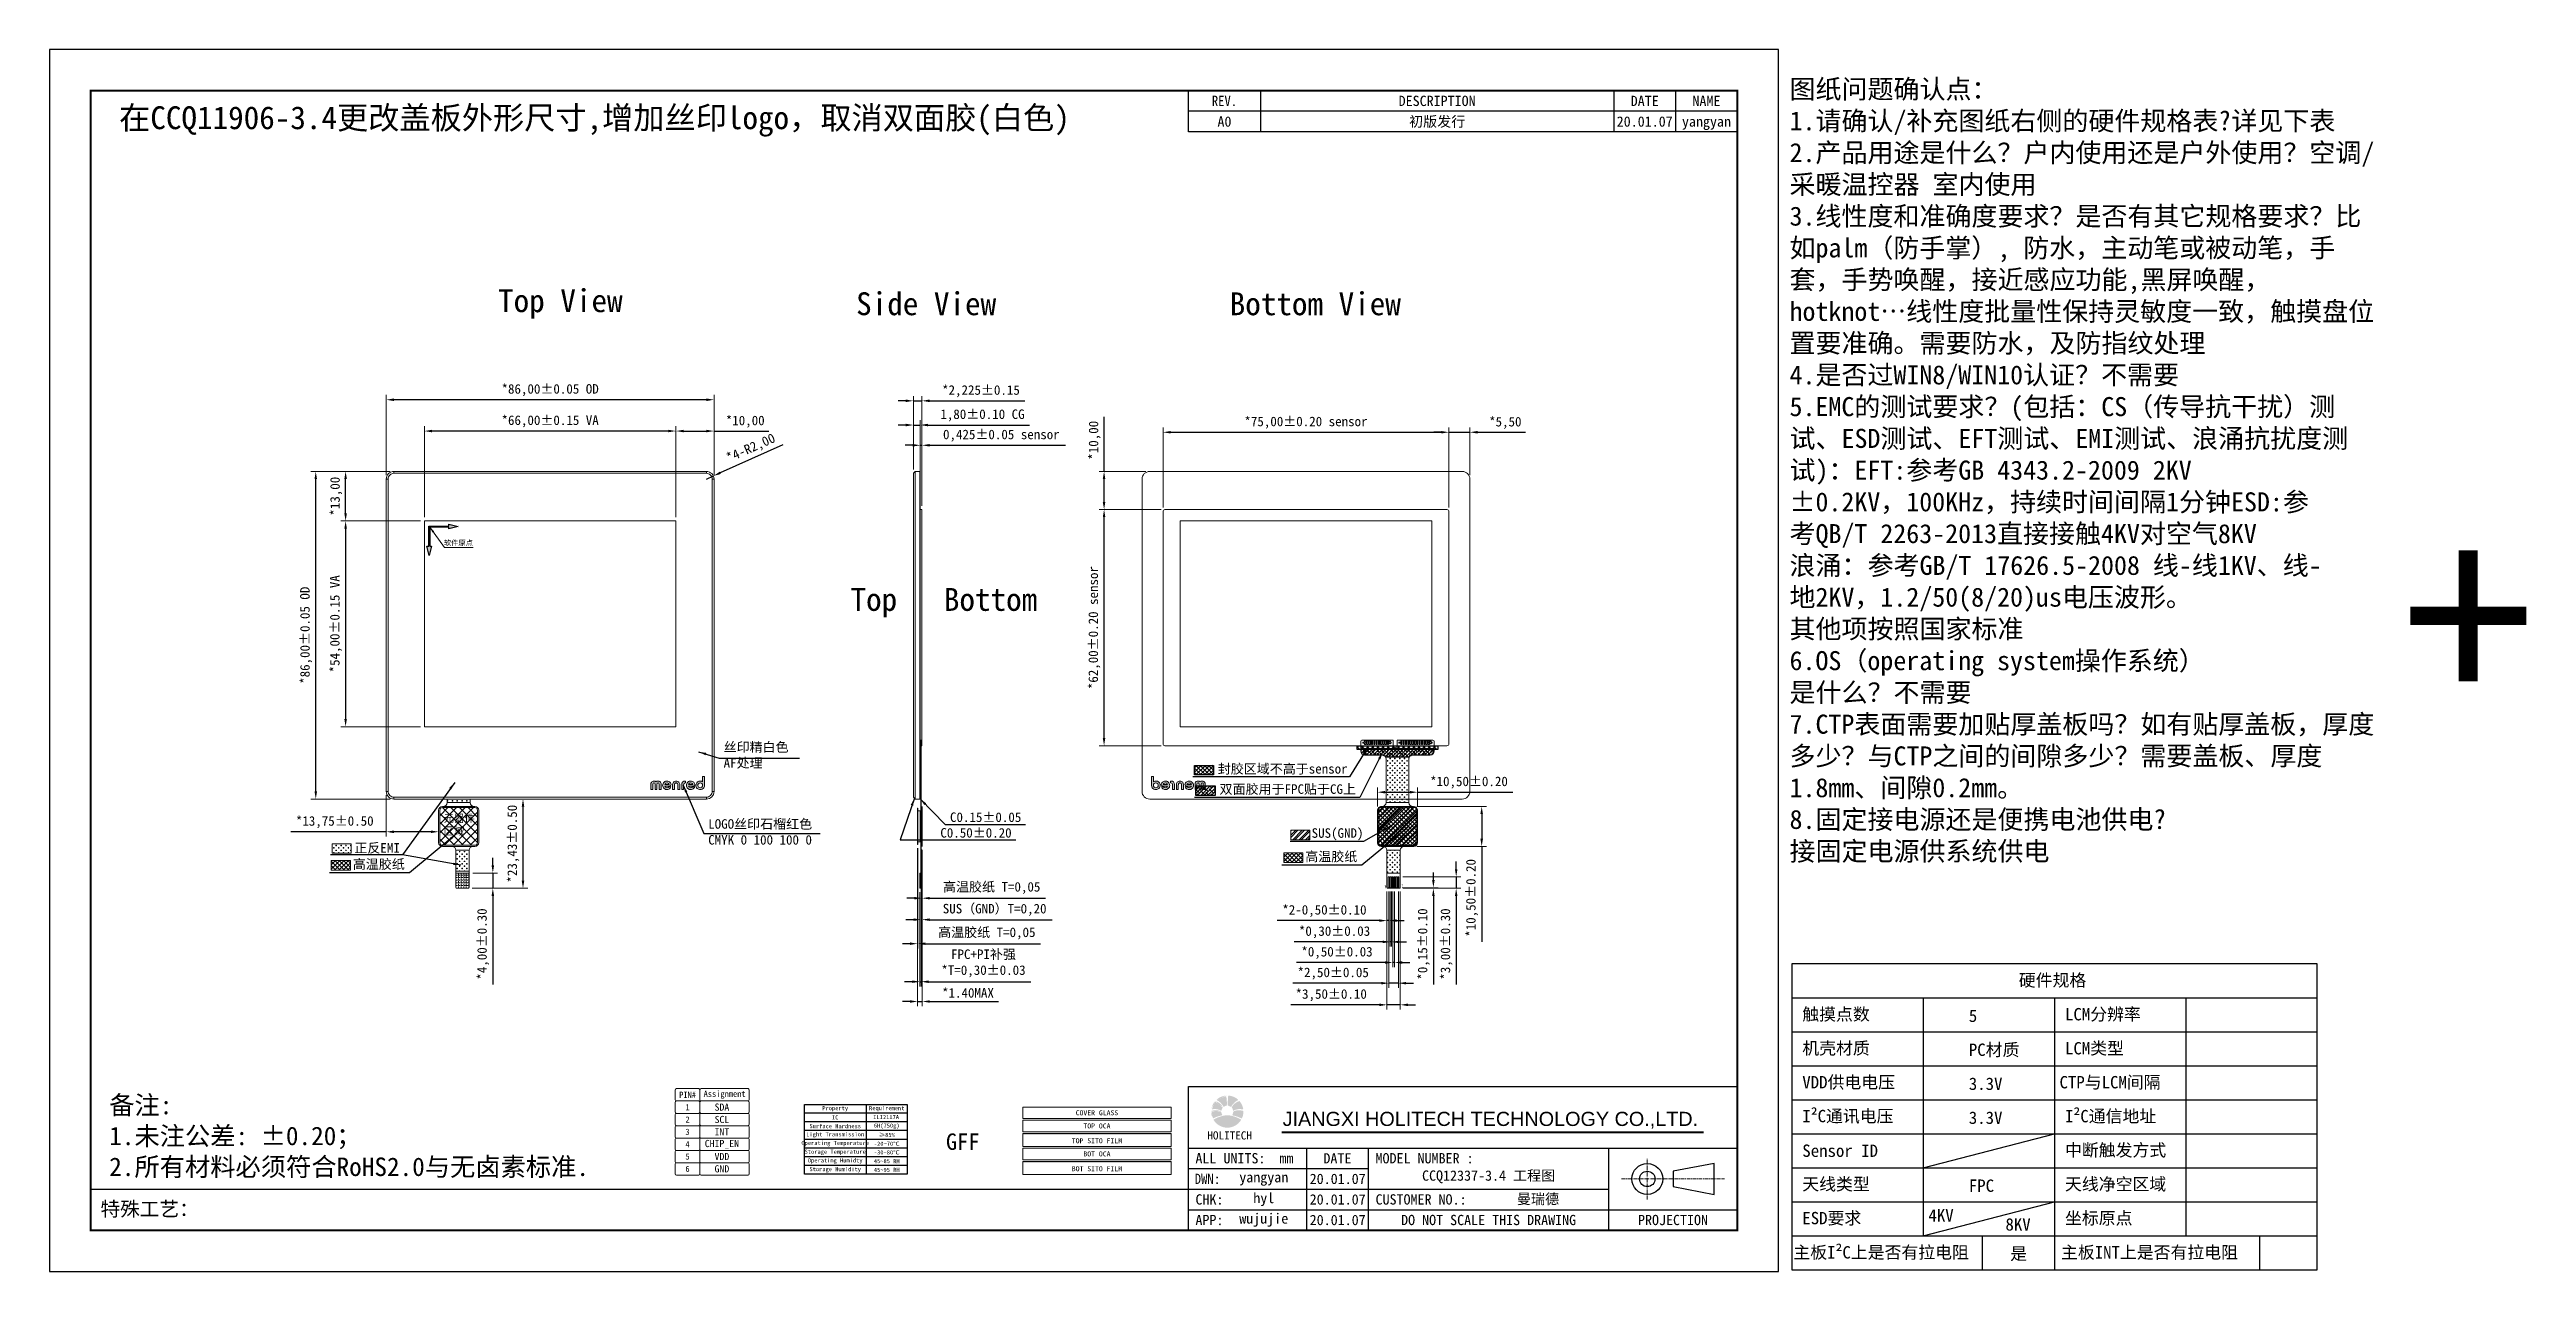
# Model space of a CAD drawing. Header units: millimetres. Extents: x 1979 to 4611, y 2266 to 2838.
# Drawn here: x 1979 to 2629, y 2517 to 2837 of the extents above; entities that cross this region are included whole.
import ezdxf
from ezdxf.enums import TextEntityAlignment as Align

# ---------------------------------------------------------------- set-up
doc = ezdxf.new("R2010")
doc.units = ezdxf.units.MM
doc.linetypes.add('CENTER', pattern=[0.6, 0.375, -0.075, 0.075, -0.075])
for name, color, linetype in [('Adhesive', 2, 'Continuous'), ('Dim', 4, 'Continuous'), ('ITO', 6, 'Continuous'), ('Mylar', 2, 'Continuous'), ('Sealant', 3, 'Continuous')]:
    doc.layers.add(name, color=color, linetype=linetype)
for name, color, linetype, lineweight in [('Axis', 8, 'CENTER', 0), ('Cover Lens', 152, 'Continuous', 0), ('EMI', 5, 'Continuous', 0), ('FPC', 30, 'Continuous', 0), ('FPC Stiffener', 7, 'Continuous', 0), ('OCA', 3, 'Continuous', 0), ('Sensor', 6, 'Continuous', 0)]:
    doc.layers.add(name, color=color, linetype=linetype, lineweight=lineweight)
doc.styles.add('Arial', font='arial.ttf')
doc.styles.add('Times New Roman', font='times.ttf')
doc.styles.add('宋体', font='')
doc.styles.add('常规', font='')
doc.styles.get('宋体').set_extended_font_data('SimSun')
doc.styles.get('常规').set_extended_font_data('SimSun')
doc.dimstyles.new('DIM', dxfattribs={"dimtxt": 2.5, "dimasz": 2, "dimexe": 1.25, "dimexo": 1, "dimgap": 1, "dimtad": 1, "dimzin": 1, "dimtxsty": '宋体', "dimcen": 2.5, "dimazin": 0, "dimtfac": 1, "dimtmove": 0, "dimatfit": 3, "dimfxl": 0, "dimlwe": 0, "dimarcsym": 0})
pattern_1 = [(0, (-1596.52704, -17.36), (0.635, 0.635), [0.3175, -0.9525]), (90, (-1596.3683, -17.5188), (-0.635, 0.635), [0.3175, -0.9525])]

msp = doc.modelspace()

# ---------------------------------------------------------------- texts
at = {"color": 1, "lineweight": 0, "insert": (2435.53428, 2829.45253), "char_height": 5, "width": 155.0151479, "attachment_point": 1, "style": '宋体'}
msp.add_mtext('{\\fSimSun|b1|i0|c134|p2;图纸问题确认点：\\P1.请确认/补充图纸右侧的硬件规格表?\\C2;详见下表\\P\\C1;2.}产品用途是什么？户内使用还是户外使用？{\\C2;空调/采暖温控器 室内使用}\\P3.线性度和准确度要求？是否有其它规格要求？比如palm（防手掌）, 防水，主动笔或被动笔，手套，{\\fSimSun|b1|i0|c134|p2;手势唤醒，接近感应功能,黑屏唤醒，hotknot}…{\\C2;线性度批量性保持灵敏度一致，触摸盘位置要准确。需要防水，及防指纹处理}\\P4.是否过WIN8/WIN10认证？{\\C2;不需要\\P}5.EMC的测试要求？(包括：CS（传导抗干扰）测试、ESD测试、EFT测试、EMI测试、浪涌抗扰度测试){\\C256;：\\C2;EFT:参考GB 4343.2-2009 2KV\\P±0.2KV，100KHz，持续时间间隔1分钟ESD:参\\P考QB/T 2263-2013直接接触4KV对空气8KV\\P浪涌：参考GB/T 17626.5-2008 线-线1KV、线-\\P地2KV，1.2/50(8/20)us电压波形。\\P其他项按照国家标准\\P}6.OS（operating system操作系统）\\P是什么？{\\C2;不需要}\\P7.CTP表面需要加贴厚盖板吗？如有贴厚盖板，厚度多少？与CTP之间的间隙多少？{\\C2;需要盖板、厚度1.8mm、间隙0.2mm。}\\P8.固定接电源还是便携电池供电?\\P{\\C2;接固定电源供系统供电}', dxfattribs=at)
at = {"color": 4, "insert": (2155.88693, 2655.49599), "char_height": 2.5, "width": 20.324046, "attachment_point": 1, "style": '宋体'}
msp.add_mtext('丝印精白色 AF处理', dxfattribs=at)
at = {"color": 4, "insert": (2151.84455, 2635.30596), "char_height": 2.5, "attachment_point": 1, "style": '宋体'}
msp.add_mtext_dynamic_manual_height_columns('LOGO丝印{\\C6;石榴红色\\PCMYK 0 100 100 0} ', width=30.6841367, gutter_width=12.5, heights=[0], dxfattribs=at)
at = {"layer": 'Cover Lens', "lineweight": 0, "insert": (2253.83183, 2558.22597), "char_height": 1.296, "attachment_point": 5, "style": '宋体'}
msp.add_mtext('COVER GLASS', dxfattribs=at)
at = {"layer": 'Dim', "color": 3, "style": '宋体'}
msp.add_text('+', height=50, dxfattribs=at).set_placement((2596.62658, 2663.59555))
at = {"layer": 'Dim', "style": '常规'}
for p in [(2324.12351, 2655.62503), (2330.09665, 2655.62503), (2333.58665, 2655.62503), (2340.80865, 2655.62503)]:
    msp.add_text('GND', height=0.2, rotation=270, dxfattribs=at).set_placement(p)
at = {"layer": 'Dim', "color": 1, "style": '宋体'}
for s, p in [('pin6', (2329.41071, 2618.06131)), ('pin1', (2333.86749, 2618.13405))]:
    msp.add_text(s, height=0.3, rotation=270, dxfattribs=at).set_placement(p)
at = {"layer": 'Dim', "lineweight": 0, "style": '宋体'}
for s, height, p in [('5', 3.2434, (2482.57005, 2582.08165)), ('PC材质', 3.243402, (2482.57005, 2573.16229)), ('3.3V', 3.243402, (2482.57005, 2564.24294)), ('3.3V', 3.243402, (2482.57005, 2555.32358)), ('FPC', 3.243402, (2482.57005, 2537.48487)), ('4KV', 3.243402, (2471.9747, 2529.69514)), ('8KV', 3.243402, (2492.18089, 2527.32454)), ('是', 3.2434, (2493.43021, 2519.64616))]:
    msp.add_text(s, height=height, dxfattribs=at).set_placement(p)
at = {"layer": 'Dim', "color": 2, "lineweight": 0, "char_height": 6, "attachment_point": 5, "style": '宋体'}
for s, insert in [('在CCQ11906-3.4更改盖板外形尺寸,增加丝印logo，取消双面胶(白色)', (2122.00322, 2818.44507)), ('Top View', (2113.04586, 2770.54599)), ('Side View', (2209.01159, 2770.54599)), ('Bottom View', (2311.10838, 2770.54599)), ('Top   Bottom', (2213.67043, 2692.13445))]:
    msp.add_mtext(s, dxfattribs=dict(at, insert=insert))
at = {"layer": 'Dim', "linetype": 'ByBlock', "lineweight": 0, "char_height": 2.5, "attachment_point": 5, "style": '宋体'}
for s, insert in [('封胶区域不高于sensor', (2302.56035, 2648.38131)), ('双面胶用于FPC贴于CG上', (2303.88693, 2643.0638)), ('C0.50%%P0.20', (2222.09508, 2631.70449)), ('C0.15%%P0.05', (2224.63171, 2635.80676)), ('SUS(GND)', (2316.95392, 2631.33808)), ('正反EMI', (2064.97411, 2627.62538)), ('高温胶纸', (2315.30528, 2625.3607)), ('高温胶纸', (2065.42421, 2623.36578))]:
    msp.add_mtext(s, dxfattribs=dict(at, insert=insert))
at = {"layer": 'Dim', "insert": (2082.42862, 2636.53066), "char_height": 2, "width": 8.3576114, "attachment_point": 1, "style": '宋体'}
msp.add_mtext('元器件区域', dxfattribs=at)
at = {"layer": 'Dim', "lineweight": 0, "style": '宋体'}
for s, insert, char_height, attachment_point in [('备注:\\P1.未注公差: ±0.20；\\P2.所有材料必须符合{\\C1;RoHS2.0}与{\\C2;无卤素}标准.', (1994.69522, 2541.09561), 4.86, 7), ('PIN#', (2146.42573, 2562.95173), 1.62, 5), ('1', (2146.42573, 2559.71173), 1.62, 5), ('Assignment', (2156.14573, 2562.95173), 1.62, 5), ('{\\H1.1667x;\\C1;SDA}', (2155.4334, 2559.71173), 1.62, 5), ('3', (2146.42573, 2553.23173), 1.62, 5), ('2', (2146.42573, 2556.47173), 1.62, 5), ('{\\H1.1667x;\\C1;SCL}', (2155.4334, 2556.47173), 1.62, 5), ('{\\H1.1667x;\\C1;INT}', (2155.4334, 2553.23173), 1.62, 5), ('4', (2146.42573, 2549.99173), 1.62, 5), ('5', (2146.42573, 2546.75173), 1.62, 5), ('{\\H1.1667x;\\C1;CHIP_EN}', (2155.4334, 2549.99173), 1.62, 5), ('{\\H1.1667x;\\C1;VDD}', (2155.4334, 2546.75173), 1.62, 5), ('6', (2146.42573, 2543.51173), 1.62, 5), ('{\\H1.1667x;\\C1;GND}', (2155.4334, 2543.51173), 1.62, 5)]:
    msp.add_mtext(s, dxfattribs=dict(at, insert=insert, char_height=char_height, attachment_point=attachment_point))
at = {"layer": 'Dim', "color": 1, "lineweight": 0, "insert": (2198.5215, 2557.1084), "char_height": 1.080034, "width": 4.028902842772882e-14, "attachment_point": 5, "style": '宋体'}
msp.add_mtext('ILI2117A', dxfattribs=at)
at = {"layer": 'Dim', "lineweight": 0, "char_height": 1.080034, "width": 4.028902842772882e-14, "attachment_point": 5, "style": '宋体'}
for s, insert in [('6H(750g)', (2198.68141, 2554.70662)), ('-20~70℃', (2198.68141, 2550.1242)), ('-30~80℃', (2198.68141, 2547.83298)), ('≥85%', (2198.68141, 2552.41541)), ('45~85 RH', (2198.68141, 2545.54177)), ('45~95 RH', (2198.68141, 2543.25055))]:
    msp.add_mtext(s, dxfattribs=dict(at, insert=insert))
at = {"layer": 'Dim', "color": 254, "lineweight": 0, "insert": (2218.6219, 2550.61654), "char_height": 4.32, "attachment_point": 5, "style": '宋体'}
msp.add_mtext('GFF', dxfattribs=at)
at = {"layer": 'Dim', "color": 4, "lineweight": 0, "char_height": 2.7, "attachment_point": 5, "style": '宋体'}
for s, insert in [('yangyan', (2297.59692, 2540.87961)), ('20.01.07', (2316.98522, 2540.87961)), ('CCQ12337-3.4 工程图', (2356.58522, 2541.41961)), ('hyl', (2297.59692, 2535.47961)), ('20.01.07', (2316.98522, 2535.47961)), ('曼瑞德', (2369.55309, 2535.47961)), ('wujujie', (2297.59692, 2530.07961)), ('20.01.07', (2316.98522, 2530.07961))]:
    msp.add_mtext(s, dxfattribs=dict(at, insert=insert))
at = {"layer": 'OCA', "lineweight": 0, "char_height": 1.296, "attachment_point": 5, "style": '宋体'}
for s, insert in [('TOP OCA', (2253.83183, 2554.76997)), ('BOT OCA', (2253.83183, 2547.42597))]:
    msp.add_mtext(s, dxfattribs=dict(at, insert=insert))
at = {"layer": 'Sensor', "color": 6, "lineweight": 0, "char_height": 1.296, "attachment_point": 5, "style": '宋体'}
for s, insert in [('TOP SITO FILM', (2253.83183, 2550.88197)), ('BOT SITO FILM', (2253.83183, 2543.53797))]:
    msp.add_mtext(s, dxfattribs=dict(at, insert=insert))

# ---------------------------------------------------------------- blocks, each defined once
blk = doc.blocks.new('CG1')
at = {"layer": 'Cover Lens'}
h = blk.add_hatch(color=2, dxfattribs=at)
h.dxf.hatch_style = 1
edge = h.paths.add_edge_path(flags=16)
edge.add_spline(control_points=[(38.9, -14.98), (39.03, -14.84), (39.19, -14.77), (39.39, -14.77)], knot_values=[0, 0, 0, 0, 1, 1, 1, 1], degree=3, periodic=0)
edge.add_spline(control_points=[(39.39, -14.77), (39.55, -14.77), (39.69, -14.82), (39.81, -14.92)], knot_values=[0, 0, 0, 0, 1, 1, 1, 1], degree=3, periodic=0)
edge.add_spline(control_points=[(39.81, -14.92), (39.94, -15.05), (40.01, -15.2), (40.01, -15.4)], knot_values=[0, 0, 0, 0, 1, 1, 1, 1], degree=3, periodic=0)
edge.add_spline(control_points=[(40.01, -15.4), (40.01, -15.57), (39.95, -15.72), (39.84, -15.84)], knot_values=[0, 0, 0, 0, 1, 1, 1, 1], degree=3, periodic=0)
edge.add_spline(control_points=[(39.84, -15.84), (39.72, -15.97), (39.57, -16.03), (39.39, -16.03)], knot_values=[0, 0, 0, 0, 1, 1, 1, 1], degree=3, periodic=0)
edge.add_spline(control_points=[(39.39, -16.03), (39.23, -16.03), (39.09, -15.98), (38.96, -15.88)], knot_values=[0, 0, 0, 0, 1, 1, 1, 1], degree=3, periodic=0)
edge.add_spline(control_points=[(38.96, -15.88), (38.82, -15.76), (38.75, -15.6), (38.75, -15.4)], knot_values=[0, 0, 0, 0, 1, 1, 1, 1], degree=3, periodic=0)
edge.add_spline(control_points=[(38.75, -15.4), (38.75, -15.24), (38.8, -15.1), (38.9, -14.98)], knot_values=[0, 0, 0, 0, 1, 1, 1, 1], degree=3, periodic=0)
edge = h.paths.add_edge_path()
edge.add_spline(control_points=[(40.46, -15.69), (40.49, -15.58), (40.5, -15.41), (40.5, -15.19)], knot_values=[0, 0, 0, 0, 1, 1, 1, 1], degree=3, periodic=0)
edge.add_line((40.5, -15.19), (40.5, -13.07))
edge.add_line((40.5, -13.07), (39.99, -13.07))
edge.add_line((39.99, -13.07), (39.99, -14.5))
edge.add_spline(control_points=[(39.99, -14.5), (39.79, -14.35), (39.58, -14.27), (39.35, -14.27)], knot_values=[0, 0, 0, 0, 1, 1, 1, 1], degree=3, periodic=0)
edge.add_spline(control_points=[(39.35, -14.27), (39.23, -14.27), (39.1, -14.3), (38.98, -14.34)], knot_values=[0, 0, 0, 0, 1, 1, 1, 1], degree=3, periodic=0)
edge.add_spline(control_points=[(38.98, -14.34), (38.76, -14.42), (38.59, -14.56), (38.46, -14.74)], knot_values=[0, 0, 0, 0, 1, 1, 1, 1], degree=3, periodic=0)
edge.add_spline(control_points=[(38.46, -14.74), (38.31, -14.94), (38.24, -15.16), (38.24, -15.4)], knot_values=[0, 0, 0, 0, 1, 1, 1, 1], degree=3, periodic=0)
edge.add_spline(control_points=[(38.24, -15.4), (38.24, -15.71), (38.35, -15.98), (38.58, -16.2)], knot_values=[0, 0, 0, 0, 1, 1, 1, 1], degree=3, periodic=0)
edge.add_spline(control_points=[(38.58, -16.2), (38.8, -16.42), (39.07, -16.53), (39.38, -16.53)], knot_values=[0, 0, 0, 0, 1, 1, 1, 1], degree=3, periodic=0)
edge.add_spline(control_points=[(39.38, -16.53), (39.55, -16.53), (39.71, -16.49), (39.88, -16.42)], knot_values=[0, 0, 0, 0, 1, 1, 1, 1], degree=3, periodic=0)
edge.add_spline(control_points=[(39.88, -16.42), (40.07, -16.32), (40.22, -16.19), (40.32, -16.03)], knot_values=[0, 0, 0, 0, 1, 1, 1, 1], degree=3, periodic=0)
edge.add_spline(control_points=[(40.32, -16.03), (40.39, -15.92), (40.44, -15.81), (40.46, -15.69)], knot_values=[0, 0, 0, 0, 1, 1, 1, 1], degree=3, periodic=0)
edge = h.paths.add_edge_path(flags=16)
edge.add_spline(control_points=[(37.25, -14.88), (37.35, -14.95), (37.43, -15.05), (37.47, -15.17)], knot_values=[0, 0, 0, 0, 1, 1, 1, 1], degree=3, periodic=0)
edge.add_line((37.47, -15.17), (36.3, -15.17))
edge.add_spline(control_points=[(36.3, -15.17), (36.35, -15.04), (36.42, -14.94), (36.53, -14.87)], knot_values=[0, 0, 0, 0, 1, 1, 1, 1], degree=3, periodic=0)
edge.add_spline(control_points=[(36.53, -14.87), (36.64, -14.8), (36.75, -14.77), (36.89, -14.77)], knot_values=[0, 0, 0, 0, 1, 1, 1, 1], degree=3, periodic=0)
edge.add_spline(control_points=[(36.89, -14.77), (37.02, -14.77), (37.14, -14.8), (37.25, -14.88)], knot_values=[0, 0, 0, 0, 1, 1, 1, 1], degree=3, periodic=0)
edge = h.paths.add_edge_path()
edge.add_spline(control_points=[(37.71, -16.16), (37.81, -16.05), (37.88, -15.93), (37.93, -15.79)], knot_values=[0, 0, 0, 0, 1, 1, 1, 1], degree=3, periodic=0)
edge.add_line((37.93, -15.79), (37.39, -15.79))
edge.add_spline(control_points=[(37.39, -15.79), (37.26, -15.95), (37.09, -16.03), (36.89, -16.03)], knot_values=[0, 0, 0, 0, 1, 1, 1, 1], degree=3, periodic=0)
edge.add_spline(control_points=[(36.89, -16.03), (36.75, -16.03), (36.63, -16), (36.52, -15.92)], knot_values=[0, 0, 0, 0, 1, 1, 1, 1], degree=3, periodic=0)
edge.add_spline(control_points=[(36.52, -15.92), (36.41, -15.85), (36.33, -15.74), (36.29, -15.61)], knot_values=[0, 0, 0, 0, 1, 1, 1, 1], degree=3, periodic=0)
edge.add_line((36.29, -15.61), (37.41, -15.61))
edge.add_spline(control_points=[(37.41, -15.61), (37.53, -15.61), (37.62, -15.61), (37.67, -15.6)], knot_values=[0, 0, 0, 0, 1, 1, 1, 1], degree=3, periodic=0)
edge.add_spline(control_points=[(37.67, -15.6), (37.72, -15.59), (37.77, -15.56), (37.83, -15.53)], knot_values=[0, 0, 0, 0, 1, 1, 1, 1], degree=3, periodic=0)
edge.add_spline(control_points=[(37.83, -15.53), (37.92, -15.45), (37.97, -15.35), (37.97, -15.22)], knot_values=[0, 0, 0, 0, 1, 1, 1, 1], degree=3, periodic=0)
edge.add_spline(control_points=[(37.97, -15.22), (37.97, -15.12), (37.94, -15.02), (37.89, -14.91)], knot_values=[0, 0, 0, 0, 1, 1, 1, 1], degree=3, periodic=0)
edge.add_spline(control_points=[(37.89, -14.91), (37.84, -14.8), (37.76, -14.69), (37.68, -14.6)], knot_values=[0, 0, 0, 0, 1, 1, 1, 1], degree=3, periodic=0)
edge.add_spline(control_points=[(37.68, -14.6), (37.46, -14.38), (37.19, -14.27), (36.88, -14.27)], knot_values=[0, 0, 0, 0, 1, 1, 1, 1], degree=3, periodic=0)
edge.add_spline(control_points=[(36.88, -14.27), (36.59, -14.27), (36.35, -14.36), (36.14, -14.55)], knot_values=[0, 0, 0, 0, 1, 1, 1, 1], degree=3, periodic=0)
edge.add_spline(control_points=[(36.14, -14.55), (36.02, -14.66), (35.92, -14.78), (35.85, -14.93)], knot_values=[0, 0, 0, 0, 1, 1, 1, 1], degree=3, periodic=0)
edge.add_spline(control_points=[(35.85, -14.93), (35.78, -15.08), (35.75, -15.23), (35.75, -15.4)], knot_values=[0, 0, 0, 0, 1, 1, 1, 1], degree=3, periodic=0)
edge.add_spline(control_points=[(35.75, -15.4), (35.75, -15.72), (35.87, -16), (36.12, -16.23)], knot_values=[0, 0, 0, 0, 1, 1, 1, 1], degree=3, periodic=0)
edge.add_spline(control_points=[(36.12, -16.23), (36.34, -16.43), (36.59, -16.53), (36.88, -16.53)], knot_values=[0, 0, 0, 0, 1, 1, 1, 1], degree=3, periodic=0)
edge.add_spline(control_points=[(36.88, -16.53), (37.03, -16.53), (37.18, -16.5), (37.33, -16.43)], knot_values=[0, 0, 0, 0, 1, 1, 1, 1], degree=3, periodic=0)
edge.add_spline(control_points=[(37.33, -16.43), (37.48, -16.37), (37.61, -16.27), (37.71, -16.16)], knot_values=[0, 0, 0, 0, 1, 1, 1, 1], degree=3, periodic=0)
edge = h.paths.add_edge_path()
edge.add_spline(control_points=[(34.78, -14.5), (34.61, -14.66), (34.53, -14.9), (34.53, -15.21)], knot_values=[0, 0, 0, 0, 1, 1, 1, 1], degree=3, periodic=0)
edge.add_line((34.53, -15.21), (34.53, -16.5))
edge.add_line((34.53, -16.5), (35.03, -16.5))
edge.add_line((35.03, -16.5), (35.03, -15.34))
edge.add_spline(control_points=[(35.03, -15.34), (35.03, -15.14), (35.07, -14.99), (35.13, -14.91)], knot_values=[0, 0, 0, 0, 1, 1, 1, 1], degree=3, periodic=0)
edge.add_spline(control_points=[(35.13, -14.91), (35.2, -14.83), (35.33, -14.79), (35.52, -14.78)], knot_values=[0, 0, 0, 0, 1, 1, 1, 1], degree=3, periodic=0)
edge.add_line((35.52, -14.78), (35.52, -14.29))
edge.add_spline(control_points=[(35.52, -14.29), (35.46, -14.28), (35.42, -14.28), (35.39, -14.28)], knot_values=[0, 0, 0, 0, 1, 1, 1, 1], degree=3, periodic=0)
edge.add_spline(control_points=[(35.39, -14.28), (35.13, -14.28), (34.93, -14.36), (34.78, -14.5)], knot_values=[0, 0, 0, 0, 1, 1, 1, 1], degree=3, periodic=0)
edge = h.paths.add_edge_path()
edge.add_spline(control_points=[(33.41, -14.95), (33.46, -15.05), (33.49, -15.21), (33.49, -15.44)], knot_values=[0, 0, 0, 0, 1, 1, 1, 1], degree=3, periodic=0)
edge.add_line((33.49, -15.44), (33.49, -16.5))
edge.add_line((33.49, -16.5), (33.99, -16.5))
edge.add_line((33.99, -16.5), (33.99, -15.29))
edge.add_spline(control_points=[(33.99, -15.29), (33.99, -15.12), (33.98, -14.99), (33.95, -14.89)], knot_values=[0, 0, 0, 0, 1, 1, 1, 1], degree=3, periodic=0)
edge.add_spline(control_points=[(33.95, -14.89), (33.92, -14.79), (33.86, -14.69), (33.78, -14.6)], knot_values=[0, 0, 0, 0, 1, 1, 1, 1], degree=3, periodic=0)
edge.add_spline(control_points=[(33.78, -14.6), (33.6, -14.38), (33.36, -14.27), (33.07, -14.27)], knot_values=[0, 0, 0, 0, 1, 1, 1, 1], degree=3, periodic=0)
edge.add_spline(control_points=[(33.07, -14.27), (32.93, -14.27), (32.79, -14.3), (32.66, -14.36)], knot_values=[0, 0, 0, 0, 1, 1, 1, 1], degree=3, periodic=0)
edge.add_spline(control_points=[(32.66, -14.36), (32.53, -14.42), (32.43, -14.5), (32.34, -14.61)], knot_values=[0, 0, 0, 0, 1, 1, 1, 1], degree=3, periodic=0)
edge.add_spline(control_points=[(32.34, -14.61), (32.2, -14.78), (32.14, -14.99), (32.14, -15.26)], knot_values=[0, 0, 0, 0, 1, 1, 1, 1], degree=3, periodic=0)
edge.add_line((32.14, -15.26), (32.14, -16.5))
edge.add_line((32.14, -16.5), (32.64, -16.5))
edge.add_line((32.64, -16.5), (32.64, -15.4))
edge.add_spline(control_points=[(32.64, -15.4), (32.64, -15.19), (32.67, -15.04), (32.72, -14.95)], knot_values=[0, 0, 0, 0, 1, 1, 1, 1], degree=3, periodic=0)
edge.add_spline(control_points=[(32.72, -14.95), (32.76, -14.89), (32.81, -14.85), (32.87, -14.82)], knot_values=[0, 0, 0, 0, 1, 1, 1, 1], degree=3, periodic=0)
edge.add_spline(control_points=[(32.87, -14.82), (32.93, -14.78), (33, -14.77), (33.07, -14.77)], knot_values=[0, 0, 0, 0, 1, 1, 1, 1], degree=3, periodic=0)
edge.add_spline(control_points=[(33.07, -14.77), (33.14, -14.77), (33.2, -14.78), (33.26, -14.82)], knot_values=[0, 0, 0, 0, 1, 1, 1, 1], degree=3, periodic=0)
edge.add_spline(control_points=[(33.26, -14.82), (33.33, -14.85), (33.37, -14.9), (33.41, -14.95)], knot_values=[0, 0, 0, 0, 1, 1, 1, 1], degree=3, periodic=0)
edge = h.paths.add_edge_path(flags=16)
edge.add_spline(control_points=[(31.02, -14.88), (31.12, -14.95), (31.2, -15.05), (31.24, -15.17)], knot_values=[0, 0, 0, 0, 1, 1, 1, 1], degree=3, periodic=0)
edge.add_line((31.24, -15.17), (30.06, -15.17))
edge.add_spline(control_points=[(30.06, -15.17), (30.11, -15.04), (30.19, -14.94), (30.3, -14.87)], knot_values=[0, 0, 0, 0, 1, 1, 1, 1], degree=3, periodic=0)
edge.add_spline(control_points=[(30.3, -14.87), (30.4, -14.8), (30.52, -14.77), (30.66, -14.77)], knot_values=[0, 0, 0, 0, 1, 1, 1, 1], degree=3, periodic=0)
edge.add_spline(control_points=[(30.66, -14.77), (30.79, -14.77), (30.91, -14.8), (31.02, -14.88)], knot_values=[0, 0, 0, 0, 1, 1, 1, 1], degree=3, periodic=0)
edge = h.paths.add_edge_path()
edge.add_spline(control_points=[(31.48, -16.16), (31.57, -16.05), (31.65, -15.93), (31.7, -15.79)], knot_values=[0, 0, 0, 0, 1, 1, 1, 1], degree=3, periodic=0)
edge.add_line((31.7, -15.79), (31.16, -15.79))
edge.add_spline(control_points=[(31.16, -15.79), (31.03, -15.95), (30.86, -16.03), (30.65, -16.03)], knot_values=[0, 0, 0, 0, 1, 1, 1, 1], degree=3, periodic=0)
edge.add_spline(control_points=[(30.65, -16.03), (30.52, -16.03), (30.4, -16), (30.28, -15.92)], knot_values=[0, 0, 0, 0, 1, 1, 1, 1], degree=3, periodic=0)
edge.add_spline(control_points=[(30.28, -15.92), (30.17, -15.85), (30.1, -15.74), (30.06, -15.61)], knot_values=[0, 0, 0, 0, 1, 1, 1, 1], degree=3, periodic=0)
edge.add_line((30.06, -15.61), (31.18, -15.61))
edge.add_spline(control_points=[(31.18, -15.61), (31.3, -15.61), (31.39, -15.61), (31.44, -15.6)], knot_values=[0, 0, 0, 0, 1, 1, 1, 1], degree=3, periodic=0)
edge.add_spline(control_points=[(31.44, -15.6), (31.49, -15.59), (31.54, -15.56), (31.59, -15.53)], knot_values=[0, 0, 0, 0, 1, 1, 1, 1], degree=3, periodic=0)
edge.add_spline(control_points=[(31.59, -15.53), (31.69, -15.45), (31.74, -15.35), (31.74, -15.22)], knot_values=[0, 0, 0, 0, 1, 1, 1, 1], degree=3, periodic=0)
edge.add_spline(control_points=[(31.74, -15.22), (31.74, -15.12), (31.71, -15.02), (31.66, -14.91)], knot_values=[0, 0, 0, 0, 1, 1, 1, 1], degree=3, periodic=0)
edge.add_spline(control_points=[(31.66, -14.91), (31.6, -14.8), (31.53, -14.69), (31.44, -14.6)], knot_values=[0, 0, 0, 0, 1, 1, 1, 1], degree=3, periodic=0)
edge.add_spline(control_points=[(31.44, -14.6), (31.23, -14.38), (30.96, -14.27), (30.64, -14.27)], knot_values=[0, 0, 0, 0, 1, 1, 1, 1], degree=3, periodic=0)
edge.add_spline(control_points=[(30.64, -14.27), (30.36, -14.27), (30.12, -14.36), (29.91, -14.55)], knot_values=[0, 0, 0, 0, 1, 1, 1, 1], degree=3, periodic=0)
edge.add_spline(control_points=[(29.91, -14.55), (29.78, -14.66), (29.69, -14.78), (29.62, -14.93)], knot_values=[0, 0, 0, 0, 1, 1, 1, 1], degree=3, periodic=0)
edge.add_spline(control_points=[(29.62, -14.93), (29.55, -15.08), (29.52, -15.23), (29.52, -15.4)], knot_values=[0, 0, 0, 0, 1, 1, 1, 1], degree=3, periodic=0)
edge.add_spline(control_points=[(29.52, -15.4), (29.52, -15.72), (29.64, -16), (29.88, -16.23)], knot_values=[0, 0, 0, 0, 1, 1, 1, 1], degree=3, periodic=0)
edge.add_spline(control_points=[(29.88, -16.23), (30.1, -16.43), (30.36, -16.53), (30.65, -16.53)], knot_values=[0, 0, 0, 0, 1, 1, 1, 1], degree=3, periodic=0)
edge.add_spline(control_points=[(30.65, -16.53), (30.8, -16.53), (30.95, -16.5), (31.1, -16.43)], knot_values=[0, 0, 0, 0, 1, 1, 1, 1], degree=3, periodic=0)
edge.add_spline(control_points=[(31.1, -16.43), (31.25, -16.37), (31.38, -16.27), (31.48, -16.16)], knot_values=[0, 0, 0, 0, 1, 1, 1, 1], degree=3, periodic=0)
edge = h.paths.add_edge_path()
edge.add_spline(control_points=[(28.32, -14.77), (28.51, -14.77), (28.6, -14.9), (28.6, -15.17)], knot_values=[0, 0, 0, 0, 1, 1, 1, 1], degree=3, periodic=0)
edge.add_line((28.6, -15.17), (28.6, -16.5))
edge.add_line((28.6, -16.5), (29.11, -16.5))
edge.add_line((29.11, -16.5), (29.11, -15.18))
edge.add_spline(control_points=[(29.11, -15.18), (29.11, -14.99), (29.08, -14.83), (29.04, -14.72)], knot_values=[0, 0, 0, 0, 1, 1, 1, 1], degree=3, periodic=0)
edge.add_spline(control_points=[(29.04, -14.72), (28.99, -14.6), (28.91, -14.5), (28.8, -14.42)], knot_values=[0, 0, 0, 0, 1, 1, 1, 1], degree=3, periodic=0)
edge.add_spline(control_points=[(28.8, -14.42), (28.66, -14.32), (28.5, -14.27), (28.32, -14.27)], knot_values=[0, 0, 0, 0, 1, 1, 1, 1], degree=3, periodic=0)
edge.add_spline(control_points=[(28.32, -14.27), (28.08, -14.27), (27.89, -14.34), (27.76, -14.48)], knot_values=[0, 0, 0, 0, 1, 1, 1, 1], degree=3, periodic=0)
edge.add_spline(control_points=[(27.76, -14.48), (27.61, -14.34), (27.43, -14.27), (27.21, -14.27)], knot_values=[0, 0, 0, 0, 1, 1, 1, 1], degree=3, periodic=0)
edge.add_spline(control_points=[(27.21, -14.27), (26.92, -14.27), (26.7, -14.39), (26.56, -14.62)], knot_values=[0, 0, 0, 0, 1, 1, 1, 1], degree=3, periodic=0)
edge.add_spline(control_points=[(26.56, -14.62), (26.51, -14.7), (26.47, -14.78), (26.45, -14.85)], knot_values=[0, 0, 0, 0, 1, 1, 1, 1], degree=3, periodic=0)
edge.add_spline(control_points=[(26.45, -14.85), (26.44, -14.93), (26.43, -15.05), (26.43, -15.19)], knot_values=[0, 0, 0, 0, 1, 1, 1, 1], degree=3, periodic=0)
edge.add_line((26.43, -15.19), (26.43, -16.5))
edge.add_line((26.43, -16.5), (26.94, -16.5))
edge.add_line((26.94, -16.5), (26.94, -15.14))
edge.add_spline(control_points=[(26.94, -15.14), (26.94, -14.89), (27.03, -14.77), (27.22, -14.77)], knot_values=[0, 0, 0, 0, 1, 1, 1, 1], degree=3, periodic=0)
edge.add_spline(control_points=[(27.22, -14.77), (27.42, -14.77), (27.51, -14.9), (27.51, -15.17)], knot_values=[0, 0, 0, 0, 1, 1, 1, 1], degree=3, periodic=0)
edge.add_line((27.51, -15.17), (27.51, -16.5))
edge.add_line((27.51, -16.5), (28.02, -16.5))
edge.add_line((28.02, -16.5), (28.02, -15.16))
edge.add_spline(control_points=[(28.02, -15.16), (28.02, -15.03), (28.04, -14.93), (28.1, -14.87)], knot_values=[0, 0, 0, 0, 1, 1, 1, 1], degree=3, periodic=0)
edge.add_spline(control_points=[(28.1, -14.87), (28.15, -14.8), (28.22, -14.77), (28.32, -14.77)], knot_values=[0, 0, 0, 0, 1, 1, 1, 1], degree=3, periodic=0)
for p, q in [((-42.5, 65), (-43, 65)), ((-41, 66.5), (-41, 67)), ((41, 66.5), (41, 67)), ((42.5, 65), (43, 65)), ((-42.5, -17), (-43, -17)), ((-41, -18.5), (-41, -19)), ((41, -18.5), (41, -19)), ((42.5, -17), (43, -17))]:
    blk.add_line(p, q, dxfattribs=at)
at = {"layer": 'Cover Lens', "color": 2}
for p, q in [((26.43, -15.19), (26.43, -16.5)), ((26.43, -16.5), (26.94, -16.5)), ((26.94, -16.5), (26.94, -15.14)), ((27.51, -15.17), (27.51, -16.5)), ((27.51, -16.5), (28.02, -16.5)), ((28.02, -16.5), (28.02, -15.16)), ((28.6, -15.17), (28.6, -16.5)), ((28.6, -16.5), (29.11, -16.5)), ((29.11, -16.5), (29.11, -15.18)), ((31.24, -15.17), (30.06, -15.17)), ((30.06, -15.61), (31.18, -15.61)), ((31.7, -15.79), (31.16, -15.79)), ((32.14, -15.26), (32.14, -16.5)), ((32.14, -16.5), (32.64, -16.5)), ((32.64, -16.5), (32.64, -15.4)), ((33.49, -15.44), (33.49, -16.5)), ((33.49, -16.5), (33.99, -16.5)), ((33.99, -16.5), (33.99, -15.29)), ((34.53, -15.21), (34.53, -16.5)), ((34.53, -16.5), (35.03, -16.5)), ((35.03, -16.5), (35.03, -15.34)), ((35.52, -14.78), (35.52, -14.29)), ((36.29, -15.61), (37.41, -15.61)), ((37.47, -15.17), (36.3, -15.17)), ((37.93, -15.79), (37.39, -15.79)), ((40.5, -13.07), (39.99, -13.07)), ((39.99, -13.07), (39.99, -14.5)), ((40.5, -15.19), (40.5, -13.07))]:
    blk.add_line(p, q, dxfattribs=at)
at = {"layer": 'Cover Lens'}
for points in [[(-43, -17), (-43, 65, -0.414214), (-41, 67), (41, 67, -0.414214), (43, 65), (43, -17, -0.414214), (41, -19), (-41, -19, -0.414214)], [(-42.5, -17), (-42.5, 65, -0.414214), (-41, 66.5), (41, 66.5, -0.414214), (42.5, 65), (42.5, -17, -0.414214), (41, -18.5), (-41, -18.5, -0.414214)]]:
    blk.add_lwpolyline(points, format="xyb", close=True, dxfattribs=at)
blk.add_lwpolyline([(-33, 0), (33, 0), (33, 54), (-33, 54)], close=True, dxfattribs=at)
at = {"layer": 'Cover Lens', "color": 2}
for points in [[(26.45, -14.85), (26.44, -14.93), (26.43, -15.05), (26.43, -15.19)], [(26.56, -14.62), (26.51, -14.7), (26.47, -14.78), (26.45, -14.85)], [(27.21, -14.27), (26.92, -14.27), (26.7, -14.39), (26.56, -14.62)], [(26.94, -15.14), (26.94, -14.89), (27.03, -14.77), (27.22, -14.77)], [(27.76, -14.48), (27.61, -14.34), (27.43, -14.27), (27.21, -14.27)], [(27.22, -14.77), (27.42, -14.77), (27.51, -14.9), (27.51, -15.17)], [(28.32, -14.27), (28.08, -14.27), (27.89, -14.34), (27.76, -14.48)], [(28.02, -15.16), (28.02, -15.03), (28.04, -14.93), (28.1, -14.87)], [(28.1, -14.87), (28.15, -14.8), (28.22, -14.77), (28.32, -14.77)], [(28.8, -14.42), (28.66, -14.32), (28.5, -14.27), (28.32, -14.27)], [(28.32, -14.77), (28.51, -14.77), (28.6, -14.9), (28.6, -15.17)], [(29.04, -14.72), (28.99, -14.6), (28.91, -14.5), (28.8, -14.42)], [(29.11, -15.18), (29.11, -14.99), (29.08, -14.83), (29.04, -14.72)], [(29.62, -14.93), (29.55, -15.08), (29.52, -15.23), (29.52, -15.4)], [(29.52, -15.4), (29.52, -15.72), (29.64, -16), (29.88, -16.23)], [(29.91, -14.55), (29.78, -14.66), (29.69, -14.78), (29.62, -14.93)], [(29.88, -16.23), (30.1, -16.43), (30.36, -16.53), (30.65, -16.53)], [(30.64, -14.27), (30.36, -14.27), (30.12, -14.36), (29.91, -14.55)], [(30.06, -15.17), (30.11, -15.04), (30.19, -14.94), (30.3, -14.87)], [(30.28, -15.92), (30.17, -15.85), (30.1, -15.74), (30.06, -15.61)], [(30.65, -16.03), (30.52, -16.03), (30.4, -16), (30.28, -15.92)], [(30.3, -14.87), (30.4, -14.8), (30.52, -14.77), (30.66, -14.77)], [(31.44, -14.6), (31.23, -14.38), (30.96, -14.27), (30.64, -14.27)], [(31.16, -15.79), (31.03, -15.95), (30.86, -16.03), (30.65, -16.03)], [(30.65, -16.53), (30.8, -16.53), (30.95, -16.5), (31.1, -16.43)], [(30.66, -14.77), (30.79, -14.77), (30.91, -14.8), (31.02, -14.88)], [(31.02, -14.88), (31.12, -14.95), (31.2, -15.05), (31.24, -15.17)], [(31.1, -16.43), (31.25, -16.37), (31.38, -16.27), (31.48, -16.16)], [(31.18, -15.61), (31.3, -15.61), (31.39, -15.61), (31.44, -15.6)], [(31.66, -14.91), (31.6, -14.8), (31.53, -14.69), (31.44, -14.6)], [(31.44, -15.6), (31.49, -15.59), (31.54, -15.56), (31.59, -15.53)], [(31.48, -16.16), (31.57, -16.05), (31.65, -15.93), (31.7, -15.79)], [(31.59, -15.53), (31.69, -15.45), (31.74, -15.35), (31.74, -15.22)], [(31.74, -15.22), (31.74, -15.12), (31.71, -15.02), (31.66, -14.91)], [(32.34, -14.61), (32.2, -14.78), (32.14, -14.99), (32.14, -15.26)], [(32.66, -14.36), (32.53, -14.42), (32.43, -14.5), (32.34, -14.61)], [(32.64, -15.4), (32.64, -15.19), (32.67, -15.04), (32.72, -14.95)], [(33.07, -14.27), (32.93, -14.27), (32.79, -14.3), (32.66, -14.36)], [(32.72, -14.95), (32.76, -14.89), (32.81, -14.85), (32.87, -14.82)], [(32.87, -14.82), (32.93, -14.78), (33, -14.77), (33.07, -14.77)], [(33.78, -14.6), (33.6, -14.38), (33.36, -14.27), (33.07, -14.27)], [(33.07, -14.77), (33.14, -14.77), (33.2, -14.78), (33.26, -14.82)], [(33.26, -14.82), (33.33, -14.85), (33.37, -14.9), (33.41, -14.95)], [(33.41, -14.95), (33.46, -15.05), (33.49, -15.21), (33.49, -15.44)], [(33.95, -14.89), (33.92, -14.79), (33.86, -14.69), (33.78, -14.6)], [(33.99, -15.29), (33.99, -15.12), (33.98, -14.99), (33.95, -14.89)], [(34.78, -14.5), (34.61, -14.66), (34.53, -14.9), (34.53, -15.21)], [(35.39, -14.28), (35.13, -14.28), (34.93, -14.36), (34.78, -14.5)], [(35.03, -15.34), (35.03, -15.14), (35.07, -14.99), (35.13, -14.91)], [(35.13, -14.91), (35.2, -14.83), (35.33, -14.79), (35.52, -14.78)], [(35.52, -14.29), (35.46, -14.28), (35.42, -14.28), (35.39, -14.28)], [(35.85, -14.93), (35.78, -15.08), (35.75, -15.23), (35.75, -15.4)], [(35.75, -15.4), (35.75, -15.72), (35.87, -16), (36.12, -16.23)], [(36.14, -14.55), (36.02, -14.66), (35.92, -14.78), (35.85, -14.93)], [(36.12, -16.23), (36.34, -16.43), (36.59, -16.53), (36.88, -16.53)], [(36.88, -14.27), (36.59, -14.27), (36.35, -14.36), (36.14, -14.55)], [(36.52, -15.92), (36.41, -15.85), (36.33, -15.74), (36.29, -15.61)], [(36.3, -15.17), (36.35, -15.04), (36.42, -14.94), (36.53, -14.87)], [(36.89, -16.03), (36.75, -16.03), (36.63, -16), (36.52, -15.92)], [(36.53, -14.87), (36.64, -14.8), (36.75, -14.77), (36.89, -14.77)], [(37.68, -14.6), (37.46, -14.38), (37.19, -14.27), (36.88, -14.27)], [(36.88, -16.53), (37.03, -16.53), (37.18, -16.5), (37.33, -16.43)], [(36.89, -14.77), (37.02, -14.77), (37.14, -14.8), (37.25, -14.88)], [(37.39, -15.79), (37.26, -15.95), (37.09, -16.03), (36.89, -16.03)], [(37.25, -14.88), (37.35, -14.95), (37.43, -15.05), (37.47, -15.17)], [(37.33, -16.43), (37.48, -16.37), (37.61, -16.27), (37.71, -16.16)], [(37.41, -15.61), (37.53, -15.61), (37.62, -15.61), (37.67, -15.6)], [(37.67, -15.6), (37.72, -15.59), (37.77, -15.56), (37.83, -15.53)], [(37.89, -14.91), (37.84, -14.8), (37.76, -14.69), (37.68, -14.6)], [(37.71, -16.16), (37.81, -16.05), (37.88, -15.93), (37.93, -15.79)], [(37.83, -15.53), (37.92, -15.45), (37.97, -15.35), (37.97, -15.22)], [(37.97, -15.22), (37.97, -15.12), (37.94, -15.02), (37.89, -14.91)], [(38.46, -14.74), (38.31, -14.94), (38.24, -15.16), (38.24, -15.4)], [(38.24, -15.4), (38.24, -15.71), (38.35, -15.98), (38.58, -16.2)], [(38.98, -14.34), (38.76, -14.42), (38.59, -14.56), (38.46, -14.74)], [(38.58, -16.2), (38.8, -16.42), (39.07, -16.53), (39.38, -16.53)], [(38.75, -15.4), (38.75, -15.24), (38.8, -15.1), (38.9, -14.98)], [(38.96, -15.88), (38.82, -15.76), (38.75, -15.6), (38.75, -15.4)], [(38.9, -14.98), (39.03, -14.84), (39.19, -14.77), (39.39, -14.77)], [(39.39, -16.03), (39.23, -16.03), (39.09, -15.98), (38.96, -15.88)], [(39.35, -14.27), (39.23, -14.27), (39.1, -14.3), (38.98, -14.34)], [(39.99, -14.5), (39.79, -14.35), (39.58, -14.27), (39.35, -14.27)], [(39.38, -16.53), (39.55, -16.53), (39.71, -16.49), (39.88, -16.42)], [(39.39, -14.77), (39.55, -14.77), (39.69, -14.82), (39.81, -14.92)], [(39.84, -15.84), (39.72, -15.97), (39.57, -16.03), (39.39, -16.03)], [(39.81, -14.92), (39.94, -15.05), (40.01, -15.2), (40.01, -15.4)], [(40.01, -15.4), (40.01, -15.57), (39.95, -15.72), (39.84, -15.84)], [(39.88, -16.42), (40.07, -16.32), (40.22, -16.19), (40.32, -16.03)], [(40.32, -16.03), (40.39, -15.92), (40.44, -15.81), (40.46, -15.69)], [(40.46, -15.69), (40.49, -15.58), (40.5, -15.41), (40.5, -15.19)]]:
    blk.add_open_spline(points, degree=3, dxfattribs=at)
blk = doc.blocks.new('CG2')
at = {"layer": 'Cover Lens'}
h = blk.add_hatch(color=2, dxfattribs=at)
h.dxf.hatch_style = 1
edge = h.paths.add_edge_path(flags=16)
edge.add_spline(control_points=[(-38.9, -14.98), (-39.03, -14.84), (-39.19, -14.77), (-39.39, -14.77)], knot_values=[0, 0, 0, 0, 1, 1, 1, 1], degree=3, periodic=0)
edge.add_spline(control_points=[(-39.39, -14.77), (-39.55, -14.77), (-39.69, -14.82), (-39.81, -14.92)], knot_values=[0, 0, 0, 0, 1, 1, 1, 1], degree=3, periodic=0)
edge.add_spline(control_points=[(-39.81, -14.92), (-39.94, -15.05), (-40.01, -15.2), (-40.01, -15.4)], knot_values=[0, 0, 0, 0, 1, 1, 1, 1], degree=3, periodic=0)
edge.add_spline(control_points=[(-40.01, -15.4), (-40.01, -15.57), (-39.95, -15.72), (-39.84, -15.84)], knot_values=[0, 0, 0, 0, 1, 1, 1, 1], degree=3, periodic=0)
edge.add_spline(control_points=[(-39.84, -15.84), (-39.72, -15.97), (-39.57, -16.03), (-39.39, -16.03)], knot_values=[0, 0, 0, 0, 1, 1, 1, 1], degree=3, periodic=0)
edge.add_spline(control_points=[(-39.39, -16.03), (-39.23, -16.03), (-39.09, -15.98), (-38.96, -15.88)], knot_values=[0, 0, 0, 0, 1, 1, 1, 1], degree=3, periodic=0)
edge.add_spline(control_points=[(-38.96, -15.88), (-38.82, -15.76), (-38.75, -15.6), (-38.75, -15.4)], knot_values=[0, 0, 0, 0, 1, 1, 1, 1], degree=3, periodic=0)
edge.add_spline(control_points=[(-38.75, -15.4), (-38.75, -15.24), (-38.8, -15.1), (-38.9, -14.98)], knot_values=[0, 0, 0, 0, 1, 1, 1, 1], degree=3, periodic=0)
edge = h.paths.add_edge_path()
edge.add_spline(control_points=[(-40.46, -15.69), (-40.49, -15.58), (-40.5, -15.41), (-40.5, -15.19)], knot_values=[0, 0, 0, 0, 1, 1, 1, 1], degree=3, periodic=0)
edge.add_line((-40.5, -15.19), (-40.5, -13.07))
edge.add_line((-40.5, -13.07), (-39.99, -13.07))
edge.add_line((-39.99, -13.07), (-39.99, -14.5))
edge.add_spline(control_points=[(-39.99, -14.5), (-39.79, -14.35), (-39.58, -14.27), (-39.35, -14.27)], knot_values=[0, 0, 0, 0, 1, 1, 1, 1], degree=3, periodic=0)
edge.add_spline(control_points=[(-39.35, -14.27), (-39.23, -14.27), (-39.1, -14.3), (-38.98, -14.34)], knot_values=[0, 0, 0, 0, 1, 1, 1, 1], degree=3, periodic=0)
edge.add_spline(control_points=[(-38.98, -14.34), (-38.76, -14.42), (-38.59, -14.56), (-38.46, -14.74)], knot_values=[0, 0, 0, 0, 1, 1, 1, 1], degree=3, periodic=0)
edge.add_spline(control_points=[(-38.46, -14.74), (-38.31, -14.94), (-38.24, -15.16), (-38.24, -15.4)], knot_values=[0, 0, 0, 0, 1, 1, 1, 1], degree=3, periodic=0)
edge.add_spline(control_points=[(-38.24, -15.4), (-38.24, -15.71), (-38.35, -15.98), (-38.58, -16.2)], knot_values=[0, 0, 0, 0, 1, 1, 1, 1], degree=3, periodic=0)
edge.add_spline(control_points=[(-38.58, -16.2), (-38.8, -16.42), (-39.07, -16.53), (-39.38, -16.53)], knot_values=[0, 0, 0, 0, 1, 1, 1, 1], degree=3, periodic=0)
edge.add_spline(control_points=[(-39.38, -16.53), (-39.55, -16.53), (-39.71, -16.49), (-39.88, -16.42)], knot_values=[0, 0, 0, 0, 1, 1, 1, 1], degree=3, periodic=0)
edge.add_spline(control_points=[(-39.88, -16.42), (-40.07, -16.32), (-40.22, -16.19), (-40.32, -16.03)], knot_values=[0, 0, 0, 0, 1, 1, 1, 1], degree=3, periodic=0)
edge.add_spline(control_points=[(-40.32, -16.03), (-40.39, -15.92), (-40.44, -15.81), (-40.46, -15.69)], knot_values=[0, 0, 0, 0, 1, 1, 1, 1], degree=3, periodic=0)
edge = h.paths.add_edge_path(flags=16)
edge.add_spline(control_points=[(-37.25, -14.88), (-37.35, -14.95), (-37.43, -15.05), (-37.47, -15.17)], knot_values=[0, 0, 0, 0, 1, 1, 1, 1], degree=3, periodic=0)
edge.add_line((-37.47, -15.17), (-36.3, -15.17))
edge.add_spline(control_points=[(-36.3, -15.17), (-36.35, -15.04), (-36.42, -14.94), (-36.53, -14.87)], knot_values=[0, 0, 0, 0, 1, 1, 1, 1], degree=3, periodic=0)
edge.add_spline(control_points=[(-36.53, -14.87), (-36.64, -14.8), (-36.75, -14.77), (-36.89, -14.77)], knot_values=[0, 0, 0, 0, 1, 1, 1, 1], degree=3, periodic=0)
edge.add_spline(control_points=[(-36.89, -14.77), (-37.02, -14.77), (-37.14, -14.8), (-37.25, -14.88)], knot_values=[0, 0, 0, 0, 1, 1, 1, 1], degree=3, periodic=0)
edge = h.paths.add_edge_path()
edge.add_spline(control_points=[(-37.71, -16.16), (-37.81, -16.05), (-37.88, -15.93), (-37.93, -15.79)], knot_values=[0, 0, 0, 0, 1, 1, 1, 1], degree=3, periodic=0)
edge.add_line((-37.93, -15.79), (-37.39, -15.79))
edge.add_spline(control_points=[(-37.39, -15.79), (-37.26, -15.95), (-37.09, -16.03), (-36.89, -16.03)], knot_values=[0, 0, 0, 0, 1, 1, 1, 1], degree=3, periodic=0)
edge.add_spline(control_points=[(-36.89, -16.03), (-36.75, -16.03), (-36.63, -16), (-36.52, -15.92)], knot_values=[0, 0, 0, 0, 1, 1, 1, 1], degree=3, periodic=0)
edge.add_spline(control_points=[(-36.52, -15.92), (-36.41, -15.85), (-36.33, -15.74), (-36.29, -15.61)], knot_values=[0, 0, 0, 0, 1, 1, 1, 1], degree=3, periodic=0)
edge.add_line((-36.29, -15.61), (-37.41, -15.61))
edge.add_spline(control_points=[(-37.41, -15.61), (-37.53, -15.61), (-37.62, -15.61), (-37.67, -15.6)], knot_values=[0, 0, 0, 0, 1, 1, 1, 1], degree=3, periodic=0)
edge.add_spline(control_points=[(-37.67, -15.6), (-37.72, -15.59), (-37.77, -15.56), (-37.83, -15.53)], knot_values=[0, 0, 0, 0, 1, 1, 1, 1], degree=3, periodic=0)
edge.add_spline(control_points=[(-37.83, -15.53), (-37.92, -15.45), (-37.97, -15.35), (-37.97, -15.22)], knot_values=[0, 0, 0, 0, 1, 1, 1, 1], degree=3, periodic=0)
edge.add_spline(control_points=[(-37.97, -15.22), (-37.97, -15.12), (-37.94, -15.02), (-37.89, -14.91)], knot_values=[0, 0, 0, 0, 1, 1, 1, 1], degree=3, periodic=0)
edge.add_spline(control_points=[(-37.89, -14.91), (-37.84, -14.8), (-37.76, -14.69), (-37.68, -14.6)], knot_values=[0, 0, 0, 0, 1, 1, 1, 1], degree=3, periodic=0)
edge.add_spline(control_points=[(-37.68, -14.6), (-37.46, -14.38), (-37.19, -14.27), (-36.88, -14.27)], knot_values=[0, 0, 0, 0, 1, 1, 1, 1], degree=3, periodic=0)
edge.add_spline(control_points=[(-36.88, -14.27), (-36.59, -14.27), (-36.35, -14.36), (-36.14, -14.55)], knot_values=[0, 0, 0, 0, 1, 1, 1, 1], degree=3, periodic=0)
edge.add_spline(control_points=[(-36.14, -14.55), (-36.02, -14.66), (-35.92, -14.78), (-35.85, -14.93)], knot_values=[0, 0, 0, 0, 1, 1, 1, 1], degree=3, periodic=0)
edge.add_spline(control_points=[(-35.85, -14.93), (-35.78, -15.08), (-35.75, -15.23), (-35.75, -15.4)], knot_values=[0, 0, 0, 0, 1, 1, 1, 1], degree=3, periodic=0)
edge.add_spline(control_points=[(-35.75, -15.4), (-35.75, -15.72), (-35.87, -16), (-36.12, -16.23)], knot_values=[0, 0, 0, 0, 1, 1, 1, 1], degree=3, periodic=0)
edge.add_spline(control_points=[(-36.12, -16.23), (-36.34, -16.43), (-36.59, -16.53), (-36.88, -16.53)], knot_values=[0, 0, 0, 0, 1, 1, 1, 1], degree=3, periodic=0)
edge.add_spline(control_points=[(-36.88, -16.53), (-37.03, -16.53), (-37.18, -16.5), (-37.33, -16.43)], knot_values=[0, 0, 0, 0, 1, 1, 1, 1], degree=3, periodic=0)
edge.add_spline(control_points=[(-37.33, -16.43), (-37.48, -16.37), (-37.61, -16.27), (-37.71, -16.16)], knot_values=[0, 0, 0, 0, 1, 1, 1, 1], degree=3, periodic=0)
edge = h.paths.add_edge_path()
edge.add_spline(control_points=[(-34.78, -14.5), (-34.61, -14.66), (-34.53, -14.9), (-34.53, -15.21)], knot_values=[0, 0, 0, 0, 1, 1, 1, 1], degree=3, periodic=0)
edge.add_line((-34.53, -15.21), (-34.53, -16.5))
edge.add_line((-34.53, -16.5), (-35.03, -16.5))
edge.add_line((-35.03, -16.5), (-35.03, -15.34))
edge.add_spline(control_points=[(-35.03, -15.34), (-35.03, -15.14), (-35.07, -14.99), (-35.13, -14.91)], knot_values=[0, 0, 0, 0, 1, 1, 1, 1], degree=3, periodic=0)
edge.add_spline(control_points=[(-35.13, -14.91), (-35.2, -14.83), (-35.33, -14.79), (-35.52, -14.78)], knot_values=[0, 0, 0, 0, 1, 1, 1, 1], degree=3, periodic=0)
edge.add_line((-35.52, -14.78), (-35.52, -14.29))
edge.add_spline(control_points=[(-35.52, -14.29), (-35.46, -14.28), (-35.42, -14.28), (-35.39, -14.28)], knot_values=[0, 0, 0, 0, 1, 1, 1, 1], degree=3, periodic=0)
edge.add_spline(control_points=[(-35.39, -14.28), (-35.13, -14.28), (-34.93, -14.36), (-34.78, -14.5)], knot_values=[0, 0, 0, 0, 1, 1, 1, 1], degree=3, periodic=0)
edge = h.paths.add_edge_path()
edge.add_spline(control_points=[(-33.41, -14.95), (-33.46, -15.05), (-33.49, -15.21), (-33.49, -15.44)], knot_values=[0, 0, 0, 0, 1, 1, 1, 1], degree=3, periodic=0)
edge.add_line((-33.49, -15.44), (-33.49, -16.5))
edge.add_line((-33.49, -16.5), (-33.99, -16.5))
edge.add_line((-33.99, -16.5), (-33.99, -15.29))
edge.add_spline(control_points=[(-33.99, -15.29), (-33.99, -15.12), (-33.98, -14.99), (-33.95, -14.89)], knot_values=[0, 0, 0, 0, 1, 1, 1, 1], degree=3, periodic=0)
edge.add_spline(control_points=[(-33.95, -14.89), (-33.92, -14.79), (-33.86, -14.69), (-33.78, -14.6)], knot_values=[0, 0, 0, 0, 1, 1, 1, 1], degree=3, periodic=0)
edge.add_spline(control_points=[(-33.78, -14.6), (-33.6, -14.38), (-33.36, -14.27), (-33.07, -14.27)], knot_values=[0, 0, 0, 0, 1, 1, 1, 1], degree=3, periodic=0)
edge.add_spline(control_points=[(-33.07, -14.27), (-32.93, -14.27), (-32.79, -14.3), (-32.66, -14.36)], knot_values=[0, 0, 0, 0, 1, 1, 1, 1], degree=3, periodic=0)
edge.add_spline(control_points=[(-32.66, -14.36), (-32.53, -14.42), (-32.43, -14.5), (-32.34, -14.61)], knot_values=[0, 0, 0, 0, 1, 1, 1, 1], degree=3, periodic=0)
edge.add_spline(control_points=[(-32.34, -14.61), (-32.2, -14.78), (-32.14, -14.99), (-32.14, -15.26)], knot_values=[0, 0, 0, 0, 1, 1, 1, 1], degree=3, periodic=0)
edge.add_line((-32.14, -15.26), (-32.14, -16.5))
edge.add_line((-32.14, -16.5), (-32.64, -16.5))
edge.add_line((-32.64, -16.5), (-32.64, -15.4))
edge.add_spline(control_points=[(-32.64, -15.4), (-32.64, -15.19), (-32.67, -15.04), (-32.72, -14.95)], knot_values=[0, 0, 0, 0, 1, 1, 1, 1], degree=3, periodic=0)
edge.add_spline(control_points=[(-32.72, -14.95), (-32.76, -14.89), (-32.81, -14.85), (-32.87, -14.82)], knot_values=[0, 0, 0, 0, 1, 1, 1, 1], degree=3, periodic=0)
edge.add_spline(control_points=[(-32.87, -14.82), (-32.93, -14.78), (-33, -14.77), (-33.07, -14.77)], knot_values=[0, 0, 0, 0, 1, 1, 1, 1], degree=3, periodic=0)
edge.add_spline(control_points=[(-33.07, -14.77), (-33.14, -14.77), (-33.2, -14.78), (-33.26, -14.82)], knot_values=[0, 0, 0, 0, 1, 1, 1, 1], degree=3, periodic=0)
edge.add_spline(control_points=[(-33.26, -14.82), (-33.33, -14.85), (-33.37, -14.9), (-33.41, -14.95)], knot_values=[0, 0, 0, 0, 1, 1, 1, 1], degree=3, periodic=0)
edge = h.paths.add_edge_path(flags=16)
edge.add_spline(control_points=[(-31.02, -14.88), (-31.12, -14.95), (-31.2, -15.05), (-31.24, -15.17)], knot_values=[0, 0, 0, 0, 1, 1, 1, 1], degree=3, periodic=0)
edge.add_line((-31.24, -15.17), (-30.06, -15.17))
edge.add_spline(control_points=[(-30.06, -15.17), (-30.11, -15.04), (-30.19, -14.94), (-30.3, -14.87)], knot_values=[0, 0, 0, 0, 1, 1, 1, 1], degree=3, periodic=0)
edge.add_spline(control_points=[(-30.3, -14.87), (-30.4, -14.8), (-30.52, -14.77), (-30.66, -14.77)], knot_values=[0, 0, 0, 0, 1, 1, 1, 1], degree=3, periodic=0)
edge.add_spline(control_points=[(-30.66, -14.77), (-30.79, -14.77), (-30.91, -14.8), (-31.02, -14.88)], knot_values=[0, 0, 0, 0, 1, 1, 1, 1], degree=3, periodic=0)
edge = h.paths.add_edge_path()
edge.add_spline(control_points=[(-31.48, -16.16), (-31.57, -16.05), (-31.65, -15.93), (-31.7, -15.79)], knot_values=[0, 0, 0, 0, 1, 1, 1, 1], degree=3, periodic=0)
edge.add_line((-31.7, -15.79), (-31.16, -15.79))
edge.add_spline(control_points=[(-31.16, -15.79), (-31.03, -15.95), (-30.86, -16.03), (-30.65, -16.03)], knot_values=[0, 0, 0, 0, 1, 1, 1, 1], degree=3, periodic=0)
edge.add_spline(control_points=[(-30.65, -16.03), (-30.52, -16.03), (-30.4, -16), (-30.28, -15.92)], knot_values=[0, 0, 0, 0, 1, 1, 1, 1], degree=3, periodic=0)
edge.add_spline(control_points=[(-30.28, -15.92), (-30.17, -15.85), (-30.1, -15.74), (-30.06, -15.61)], knot_values=[0, 0, 0, 0, 1, 1, 1, 1], degree=3, periodic=0)
edge.add_line((-30.06, -15.61), (-31.18, -15.61))
edge.add_spline(control_points=[(-31.18, -15.61), (-31.3, -15.61), (-31.39, -15.61), (-31.44, -15.6)], knot_values=[0, 0, 0, 0, 1, 1, 1, 1], degree=3, periodic=0)
edge.add_spline(control_points=[(-31.44, -15.6), (-31.49, -15.59), (-31.54, -15.56), (-31.59, -15.53)], knot_values=[0, 0, 0, 0, 1, 1, 1, 1], degree=3, periodic=0)
edge.add_spline(control_points=[(-31.59, -15.53), (-31.69, -15.45), (-31.74, -15.35), (-31.74, -15.22)], knot_values=[0, 0, 0, 0, 1, 1, 1, 1], degree=3, periodic=0)
edge.add_spline(control_points=[(-31.74, -15.22), (-31.74, -15.12), (-31.71, -15.02), (-31.66, -14.91)], knot_values=[0, 0, 0, 0, 1, 1, 1, 1], degree=3, periodic=0)
edge.add_spline(control_points=[(-31.66, -14.91), (-31.6, -14.8), (-31.53, -14.69), (-31.44, -14.6)], knot_values=[0, 0, 0, 0, 1, 1, 1, 1], degree=3, periodic=0)
edge.add_spline(control_points=[(-31.44, -14.6), (-31.23, -14.38), (-30.96, -14.27), (-30.64, -14.27)], knot_values=[0, 0, 0, 0, 1, 1, 1, 1], degree=3, periodic=0)
edge.add_spline(control_points=[(-30.64, -14.27), (-30.36, -14.27), (-30.12, -14.36), (-29.91, -14.55)], knot_values=[0, 0, 0, 0, 1, 1, 1, 1], degree=3, periodic=0)
edge.add_spline(control_points=[(-29.91, -14.55), (-29.78, -14.66), (-29.69, -14.78), (-29.62, -14.93)], knot_values=[0, 0, 0, 0, 1, 1, 1, 1], degree=3, periodic=0)
edge.add_spline(control_points=[(-29.62, -14.93), (-29.55, -15.08), (-29.52, -15.23), (-29.52, -15.4)], knot_values=[0, 0, 0, 0, 1, 1, 1, 1], degree=3, periodic=0)
edge.add_spline(control_points=[(-29.52, -15.4), (-29.52, -15.72), (-29.64, -16), (-29.88, -16.23)], knot_values=[0, 0, 0, 0, 1, 1, 1, 1], degree=3, periodic=0)
edge.add_spline(control_points=[(-29.88, -16.23), (-30.1, -16.43), (-30.36, -16.53), (-30.65, -16.53)], knot_values=[0, 0, 0, 0, 1, 1, 1, 1], degree=3, periodic=0)
edge.add_spline(control_points=[(-30.65, -16.53), (-30.8, -16.53), (-30.95, -16.5), (-31.1, -16.43)], knot_values=[0, 0, 0, 0, 1, 1, 1, 1], degree=3, periodic=0)
edge.add_spline(control_points=[(-31.1, -16.43), (-31.25, -16.37), (-31.38, -16.27), (-31.48, -16.16)], knot_values=[0, 0, 0, 0, 1, 1, 1, 1], degree=3, periodic=0)
edge = h.paths.add_edge_path()
edge.add_spline(control_points=[(-28.32, -14.77), (-28.51, -14.77), (-28.6, -14.9), (-28.6, -15.17)], knot_values=[0, 0, 0, 0, 1, 1, 1, 1], degree=3, periodic=0)
edge.add_line((-28.6, -15.17), (-28.6, -16.5))
edge.add_line((-28.6, -16.5), (-29.11, -16.5))
edge.add_line((-29.11, -16.5), (-29.11, -15.18))
edge.add_spline(control_points=[(-29.11, -15.18), (-29.11, -14.99), (-29.08, -14.83), (-29.04, -14.72)], knot_values=[0, 0, 0, 0, 1, 1, 1, 1], degree=3, periodic=0)
edge.add_spline(control_points=[(-29.04, -14.72), (-28.99, -14.6), (-28.91, -14.5), (-28.8, -14.42)], knot_values=[0, 0, 0, 0, 1, 1, 1, 1], degree=3, periodic=0)
edge.add_spline(control_points=[(-28.8, -14.42), (-28.66, -14.32), (-28.5, -14.27), (-28.32, -14.27)], knot_values=[0, 0, 0, 0, 1, 1, 1, 1], degree=3, periodic=0)
edge.add_spline(control_points=[(-28.32, -14.27), (-28.08, -14.27), (-27.89, -14.34), (-27.76, -14.48)], knot_values=[0, 0, 0, 0, 1, 1, 1, 1], degree=3, periodic=0)
edge.add_spline(control_points=[(-27.76, -14.48), (-27.61, -14.34), (-27.43, -14.27), (-27.21, -14.27)], knot_values=[0, 0, 0, 0, 1, 1, 1, 1], degree=3, periodic=0)
edge.add_spline(control_points=[(-27.21, -14.27), (-26.92, -14.27), (-26.7, -14.39), (-26.56, -14.62)], knot_values=[0, 0, 0, 0, 1, 1, 1, 1], degree=3, periodic=0)
edge.add_spline(control_points=[(-26.56, -14.62), (-26.51, -14.7), (-26.47, -14.78), (-26.45, -14.85)], knot_values=[0, 0, 0, 0, 1, 1, 1, 1], degree=3, periodic=0)
edge.add_spline(control_points=[(-26.45, -14.85), (-26.44, -14.93), (-26.43, -15.05), (-26.43, -15.19)], knot_values=[0, 0, 0, 0, 1, 1, 1, 1], degree=3, periodic=0)
edge.add_line((-26.43, -15.19), (-26.43, -16.5))
edge.add_line((-26.43, -16.5), (-26.94, -16.5))
edge.add_line((-26.94, -16.5), (-26.94, -15.14))
edge.add_spline(control_points=[(-26.94, -15.14), (-26.94, -14.89), (-27.03, -14.77), (-27.22, -14.77)], knot_values=[0, 0, 0, 0, 1, 1, 1, 1], degree=3, periodic=0)
edge.add_spline(control_points=[(-27.22, -14.77), (-27.42, -14.77), (-27.51, -14.9), (-27.51, -15.17)], knot_values=[0, 0, 0, 0, 1, 1, 1, 1], degree=3, periodic=0)
edge.add_line((-27.51, -15.17), (-27.51, -16.5))
edge.add_line((-27.51, -16.5), (-28.02, -16.5))
edge.add_line((-28.02, -16.5), (-28.02, -15.16))
edge.add_spline(control_points=[(-28.02, -15.16), (-28.02, -15.03), (-28.04, -14.93), (-28.1, -14.87)], knot_values=[0, 0, 0, 0, 1, 1, 1, 1], degree=3, periodic=0)
edge.add_spline(control_points=[(-28.1, -14.87), (-28.15, -14.8), (-28.22, -14.77), (-28.32, -14.77)], knot_values=[0, 0, 0, 0, 1, 1, 1, 1], degree=3, periodic=0)
at = {"layer": 'Cover Lens', "color": 2}
for p, q in [((-40.5, -13.07), (-39.99, -13.07)), ((-40.5, -15.19), (-40.5, -13.07)), ((-39.99, -13.07), (-39.99, -14.5)), ((-37.93, -15.79), (-37.39, -15.79)), ((-37.47, -15.17), (-36.3, -15.17)), ((-36.29, -15.61), (-37.41, -15.61)), ((-35.52, -14.78), (-35.52, -14.29)), ((-35.03, -16.5), (-35.03, -15.34)), ((-34.53, -16.5), (-35.03, -16.5)), ((-34.53, -15.21), (-34.53, -16.5)), ((-33.99, -16.5), (-33.99, -15.29)), ((-33.49, -16.5), (-33.99, -16.5)), ((-33.49, -15.44), (-33.49, -16.5)), ((-32.64, -16.5), (-32.64, -15.4)), ((-32.14, -16.5), (-32.64, -16.5)), ((-32.14, -15.26), (-32.14, -16.5)), ((-31.7, -15.79), (-31.16, -15.79)), ((-31.24, -15.17), (-30.06, -15.17)), ((-30.06, -15.61), (-31.18, -15.61)), ((-29.11, -16.5), (-29.11, -15.18)), ((-28.6, -16.5), (-29.11, -16.5)), ((-28.6, -15.17), (-28.6, -16.5)), ((-28.02, -16.5), (-28.02, -15.16)), ((-27.51, -16.5), (-28.02, -16.5)), ((-27.51, -15.17), (-27.51, -16.5)), ((-26.94, -16.5), (-26.94, -15.14)), ((-26.43, -16.5), (-26.94, -16.5)), ((-26.43, -15.19), (-26.43, -16.5))]:
    blk.add_line(p, q, dxfattribs=at)
at = {"layer": 'Cover Lens'}
blk.add_lwpolyline([(43, -17), (43, 65, 0.414214), (41, 67), (-41, 67, 0.414214), (-43, 65), (-43, -17, 0.414214), (-41, -19), (41, -19, 0.414214)], format="xyb", close=True, dxfattribs=at)
blk.add_lwpolyline([(33, 0), (-33, 0), (-33, 54), (33, 54)], close=True, dxfattribs=at)
at = {"layer": 'Cover Lens', "color": 2}
for points in [[(-40.46, -15.69), (-40.49, -15.58), (-40.5, -15.41), (-40.5, -15.19)], [(-40.32, -16.03), (-40.39, -15.92), (-40.44, -15.81), (-40.46, -15.69)], [(-39.88, -16.42), (-40.07, -16.32), (-40.22, -16.19), (-40.32, -16.03)], [(-39.81, -14.92), (-39.94, -15.05), (-40.01, -15.2), (-40.01, -15.4)], [(-40.01, -15.4), (-40.01, -15.57), (-39.95, -15.72), (-39.84, -15.84)], [(-39.99, -14.5), (-39.79, -14.35), (-39.58, -14.27), (-39.35, -14.27)], [(-39.38, -16.53), (-39.55, -16.53), (-39.71, -16.49), (-39.88, -16.42)], [(-39.84, -15.84), (-39.72, -15.97), (-39.57, -16.03), (-39.39, -16.03)], [(-39.39, -14.77), (-39.55, -14.77), (-39.69, -14.82), (-39.81, -14.92)], [(-38.9, -14.98), (-39.03, -14.84), (-39.19, -14.77), (-39.39, -14.77)], [(-39.39, -16.03), (-39.23, -16.03), (-39.09, -15.98), (-38.96, -15.88)], [(-38.58, -16.2), (-38.8, -16.42), (-39.07, -16.53), (-39.38, -16.53)], [(-39.35, -14.27), (-39.23, -14.27), (-39.1, -14.3), (-38.98, -14.34)], [(-38.98, -14.34), (-38.76, -14.42), (-38.59, -14.56), (-38.46, -14.74)], [(-38.96, -15.88), (-38.82, -15.76), (-38.75, -15.6), (-38.75, -15.4)], [(-38.75, -15.4), (-38.75, -15.24), (-38.8, -15.1), (-38.9, -14.98)], [(-38.24, -15.4), (-38.24, -15.71), (-38.35, -15.98), (-38.58, -16.2)], [(-38.46, -14.74), (-38.31, -14.94), (-38.24, -15.16), (-38.24, -15.4)], [(-37.97, -15.22), (-37.97, -15.12), (-37.94, -15.02), (-37.89, -14.91)], [(-37.83, -15.53), (-37.92, -15.45), (-37.97, -15.35), (-37.97, -15.22)], [(-37.71, -16.16), (-37.81, -16.05), (-37.88, -15.93), (-37.93, -15.79)], [(-37.89, -14.91), (-37.84, -14.8), (-37.76, -14.69), (-37.68, -14.6)], [(-37.67, -15.6), (-37.72, -15.59), (-37.77, -15.56), (-37.83, -15.53)], [(-37.33, -16.43), (-37.48, -16.37), (-37.61, -16.27), (-37.71, -16.16)], [(-37.68, -14.6), (-37.46, -14.38), (-37.19, -14.27), (-36.88, -14.27)], [(-37.41, -15.61), (-37.53, -15.61), (-37.62, -15.61), (-37.67, -15.6)], [(-37.25, -14.88), (-37.35, -14.95), (-37.43, -15.05), (-37.47, -15.17)], [(-37.39, -15.79), (-37.26, -15.95), (-37.09, -16.03), (-36.89, -16.03)], [(-36.88, -16.53), (-37.03, -16.53), (-37.18, -16.5), (-37.33, -16.43)], [(-36.89, -14.77), (-37.02, -14.77), (-37.14, -14.8), (-37.25, -14.88)], [(-36.53, -14.87), (-36.64, -14.8), (-36.75, -14.77), (-36.89, -14.77)], [(-36.89, -16.03), (-36.75, -16.03), (-36.63, -16), (-36.52, -15.92)], [(-36.88, -14.27), (-36.59, -14.27), (-36.35, -14.36), (-36.14, -14.55)], [(-36.12, -16.23), (-36.34, -16.43), (-36.59, -16.53), (-36.88, -16.53)], [(-36.3, -15.17), (-36.35, -15.04), (-36.42, -14.94), (-36.53, -14.87)], [(-36.52, -15.92), (-36.41, -15.85), (-36.33, -15.74), (-36.29, -15.61)], [(-36.14, -14.55), (-36.02, -14.66), (-35.92, -14.78), (-35.85, -14.93)], [(-35.75, -15.4), (-35.75, -15.72), (-35.87, -16), (-36.12, -16.23)], [(-35.85, -14.93), (-35.78, -15.08), (-35.75, -15.23), (-35.75, -15.4)], [(-35.52, -14.29), (-35.46, -14.28), (-35.42, -14.28), (-35.39, -14.28)], [(-35.13, -14.91), (-35.2, -14.83), (-35.33, -14.79), (-35.52, -14.78)], [(-35.39, -14.28), (-35.13, -14.28), (-34.93, -14.36), (-34.78, -14.5)], [(-35.03, -15.34), (-35.03, -15.14), (-35.07, -14.99), (-35.13, -14.91)], [(-34.78, -14.5), (-34.61, -14.66), (-34.53, -14.9), (-34.53, -15.21)], [(-33.99, -15.29), (-33.99, -15.12), (-33.98, -14.99), (-33.95, -14.89)], [(-33.95, -14.89), (-33.92, -14.79), (-33.86, -14.69), (-33.78, -14.6)], [(-33.78, -14.6), (-33.6, -14.38), (-33.36, -14.27), (-33.07, -14.27)], [(-33.41, -14.95), (-33.46, -15.05), (-33.49, -15.21), (-33.49, -15.44)], [(-33.26, -14.82), (-33.33, -14.85), (-33.37, -14.9), (-33.41, -14.95)], [(-33.07, -14.77), (-33.14, -14.77), (-33.2, -14.78), (-33.26, -14.82)], [(-33.07, -14.27), (-32.93, -14.27), (-32.79, -14.3), (-32.66, -14.36)], [(-32.87, -14.82), (-32.93, -14.78), (-33, -14.77), (-33.07, -14.77)], [(-32.72, -14.95), (-32.76, -14.89), (-32.81, -14.85), (-32.87, -14.82)], [(-32.64, -15.4), (-32.64, -15.19), (-32.67, -15.04), (-32.72, -14.95)], [(-32.66, -14.36), (-32.53, -14.42), (-32.43, -14.5), (-32.34, -14.61)], [(-32.34, -14.61), (-32.2, -14.78), (-32.14, -14.99), (-32.14, -15.26)], [(-31.74, -15.22), (-31.74, -15.12), (-31.71, -15.02), (-31.66, -14.91)], [(-31.59, -15.53), (-31.69, -15.45), (-31.74, -15.35), (-31.74, -15.22)], [(-31.48, -16.16), (-31.57, -16.05), (-31.65, -15.93), (-31.7, -15.79)], [(-31.66, -14.91), (-31.6, -14.8), (-31.53, -14.69), (-31.44, -14.6)], [(-31.44, -15.6), (-31.49, -15.59), (-31.54, -15.56), (-31.59, -15.53)], [(-31.1, -16.43), (-31.25, -16.37), (-31.38, -16.27), (-31.48, -16.16)], [(-31.44, -14.6), (-31.23, -14.38), (-30.96, -14.27), (-30.64, -14.27)], [(-31.18, -15.61), (-31.3, -15.61), (-31.39, -15.61), (-31.44, -15.6)], [(-31.02, -14.88), (-31.12, -14.95), (-31.2, -15.05), (-31.24, -15.17)], [(-31.16, -15.79), (-31.03, -15.95), (-30.86, -16.03), (-30.65, -16.03)], [(-30.65, -16.53), (-30.8, -16.53), (-30.95, -16.5), (-31.1, -16.43)], [(-30.66, -14.77), (-30.79, -14.77), (-30.91, -14.8), (-31.02, -14.88)], [(-30.3, -14.87), (-30.4, -14.8), (-30.52, -14.77), (-30.66, -14.77)], [(-30.65, -16.03), (-30.52, -16.03), (-30.4, -16), (-30.28, -15.92)], [(-29.88, -16.23), (-30.1, -16.43), (-30.36, -16.53), (-30.65, -16.53)], [(-30.64, -14.27), (-30.36, -14.27), (-30.12, -14.36), (-29.91, -14.55)], [(-30.06, -15.17), (-30.11, -15.04), (-30.19, -14.94), (-30.3, -14.87)], [(-30.28, -15.92), (-30.17, -15.85), (-30.1, -15.74), (-30.06, -15.61)], [(-29.91, -14.55), (-29.78, -14.66), (-29.69, -14.78), (-29.62, -14.93)], [(-29.52, -15.4), (-29.52, -15.72), (-29.64, -16), (-29.88, -16.23)], [(-29.62, -14.93), (-29.55, -15.08), (-29.52, -15.23), (-29.52, -15.4)], [(-29.11, -15.18), (-29.11, -14.99), (-29.08, -14.83), (-29.04, -14.72)], [(-29.04, -14.72), (-28.99, -14.6), (-28.91, -14.5), (-28.8, -14.42)], [(-28.8, -14.42), (-28.66, -14.32), (-28.5, -14.27), (-28.32, -14.27)], [(-28.32, -14.77), (-28.51, -14.77), (-28.6, -14.9), (-28.6, -15.17)], [(-28.32, -14.27), (-28.08, -14.27), (-27.89, -14.34), (-27.76, -14.48)], [(-28.1, -14.87), (-28.15, -14.8), (-28.22, -14.77), (-28.32, -14.77)], [(-28.02, -15.16), (-28.02, -15.03), (-28.04, -14.93), (-28.1, -14.87)], [(-27.76, -14.48), (-27.61, -14.34), (-27.43, -14.27), (-27.21, -14.27)], [(-27.22, -14.77), (-27.42, -14.77), (-27.51, -14.9), (-27.51, -15.17)], [(-26.94, -15.14), (-26.94, -14.89), (-27.03, -14.77), (-27.22, -14.77)], [(-27.21, -14.27), (-26.92, -14.27), (-26.7, -14.39), (-26.56, -14.62)], [(-26.56, -14.62), (-26.51, -14.7), (-26.47, -14.78), (-26.45, -14.85)], [(-26.45, -14.85), (-26.44, -14.93), (-26.43, -15.05), (-26.43, -15.19)]]:
    blk.add_open_spline(points, degree=3, dxfattribs=at)
blk = doc.blocks.new('*D178')
at = {"layer": 'Defpoints', "color": 0}
for p in [(2077.37, 2737.19), (2077.37, 2713.59), (2143.37, 2713.59)]:
    blk.add_point(p, dxfattribs=at)
at = {"layer": 'Dim', "color": 0, "lineweight": 0}
for p, q in [((2077.37, 2714.59), (2077.37, 2738.44)), ((2143.37, 2714.59), (2143.37, 2738.44))]:
    blk.add_line(p, q, dxfattribs=at)
at = {"layer": 'Dim', "color": 0, "lineweight": -2}
blk.add_line((2141.37, 2737.19), (2079.37, 2737.19), dxfattribs=at)
at = {"layer": 'Dim', "color": 0}
for points in [[(2079.37, 2737.52), (2079.37, 2736.86), (2077.37, 2737.19)], [(2141.37, 2737.52), (2141.37, 2736.86), (2143.37, 2737.19)]]:
    blk.add_solid(points, dxfattribs=at)
at = {"layer": 'Dim', "color": 0, "insert": (2110.37, 2739.71), "char_height": 2.5, "attachment_point": 5, "style": '宋体'}
blk.add_mtext('{\\C2;*}66,00%%P0.15 VA', dxfattribs=at)
blk = doc.blocks.new('*D179')
at = {"layer": 'Defpoints', "color": 0}
for p in [(2067.37, 2745.41), (2067.37, 2724.59), (2153.37, 2724.59)]:
    blk.add_point(p, dxfattribs=at)
at = {"layer": 'Dim', "color": 0, "lineweight": 0}
for p, q in [((2067.37, 2725.59), (2067.37, 2746.66)), ((2153.37, 2725.59), (2153.37, 2746.66))]:
    blk.add_line(p, q, dxfattribs=at)
at = {"layer": 'Dim', "color": 0, "lineweight": -2}
blk.add_line((2151.37, 2745.41), (2069.37, 2745.41), dxfattribs=at)
at = {"layer": 'Dim', "color": 0}
for points in [[(2069.37, 2745.74), (2069.37, 2745.07), (2067.37, 2745.41)], [(2151.37, 2745.74), (2151.37, 2745.07), (2153.37, 2745.41)]]:
    blk.add_solid(points, dxfattribs=at)
at = {"layer": 'Dim', "color": 0, "insert": (2110.37, 2747.93), "char_height": 2.5, "attachment_point": 5, "style": '宋体'}
blk.add_mtext('{\\C2;*}86,00%%P0.05 OD', dxfattribs=at)
blk = doc.blocks.new('*D180')
at = {"layer": 'Defpoints', "color": 0}
for p in [(2153.37, 2737.19), (2153.37, 2724.59), (2143.37, 2713.59)]:
    blk.add_point(p, dxfattribs=at)
at = {"layer": 'Dim', "color": 0, "lineweight": 0}
for p, q in [((2143.37, 2714.59), (2143.37, 2738.44)), ((2153.37, 2725.59), (2153.37, 2738.44))]:
    blk.add_line(p, q, dxfattribs=at)
at = {"layer": 'Dim', "color": 0, "lineweight": -2}
for p, q in [((2145.37, 2737.19), (2151.37, 2737.19)), ((2153.37, 2737.19), (2167.73, 2737.19))]:
    blk.add_line(p, q, dxfattribs=at)
at = {"layer": 'Dim', "color": 0}
for points in [[(2145.37, 2737.52), (2145.37, 2736.86), (2143.37, 2737.19)], [(2151.37, 2737.52), (2151.37, 2736.86), (2153.37, 2737.19)]]:
    blk.add_solid(points, dxfattribs=at)
at = {"layer": 'Dim', "color": 0, "insert": (2161.55, 2739.65), "char_height": 2.5, "attachment_point": 5, "style": '宋体'}
blk.add_mtext('{\\C2;*}10,00', dxfattribs=at)
blk = doc.blocks.new('*D181')
at = {"layer": 'Defpoints', "color": 0}
for p in [(2151.37, 2724.59), (2153.2, 2725.41)]:
    blk.add_point(p, dxfattribs=at)
at = {"layer": 'Dim', "color": 0, "lineweight": -2}
for p, q in [((2171.38, 2733.54), (2155.02, 2726.22)), ((2151.37, 2724.59), (2153.2, 2725.41))]:
    blk.add_line(p, q, dxfattribs=at)
at = {"layer": 'Dim', "color": 0}
blk.add_solid([(2154.89, 2726.53), (2155.16, 2725.92), (2153.2, 2725.41)], dxfattribs=at)
at = {"layer": 'Dim', "color": 0, "insert": (2163.11, 2732.53), "char_height": 2.5, "attachment_point": 5, "rotation": 24.08897, "style": '宋体'}
blk.add_mtext('{\\C2;*}4-R2,00', dxfattribs=at)
blk = doc.blocks.new('*D182')
at = {"layer": 'Defpoints', "color": 0}
for p in [(2077.37, 2713.59), (2056.71, 2659.59), (2077.37, 2659.59)]:
    blk.add_point(p, dxfattribs=at)
at = {"layer": 'Dim', "color": 0, "lineweight": 0}
for p, q in [((2076.37, 2713.59), (2055.46, 2713.59)), ((2076.37, 2659.59), (2055.46, 2659.59))]:
    blk.add_line(p, q, dxfattribs=at)
at = {"layer": 'Dim', "color": 0, "lineweight": -2}
blk.add_line((2056.71, 2711.59), (2056.71, 2661.59), dxfattribs=at)
at = {"layer": 'Dim', "color": 0}
for points in [[(2056.38, 2711.59), (2057.05, 2711.59), (2056.71, 2713.59)], [(2056.38, 2661.59), (2057.05, 2661.59), (2056.71, 2659.59)]]:
    blk.add_solid(points, dxfattribs=at)
at = {"layer": 'Dim', "color": 0, "insert": (2054.19, 2686.59), "char_height": 2.5, "attachment_point": 5, "rotation": 90, "style": '宋体'}
blk.add_mtext('{\\C2;*}54,00%%P0.15 VA', dxfattribs=at)
blk = doc.blocks.new('*D183')
at = {"layer": 'Defpoints', "color": 0}
for p in [(2048.88, 2726.59), (2069.37, 2726.59), (2069.37, 2640.59)]:
    blk.add_point(p, dxfattribs=at)
at = {"layer": 'Dim', "color": 0, "lineweight": 0}
for p, q in [((2068.37, 2726.59), (2047.63, 2726.59)), ((2068.37, 2640.59), (2047.63, 2640.59))]:
    blk.add_line(p, q, dxfattribs=at)
at = {"layer": 'Dim', "color": 0, "lineweight": -2}
blk.add_line((2048.88, 2642.59), (2048.88, 2724.59), dxfattribs=at)
at = {"layer": 'Dim', "color": 0}
for points in [[(2048.55, 2724.59), (2049.21, 2724.59), (2048.88, 2726.59)], [(2048.55, 2642.59), (2049.21, 2642.59), (2048.88, 2640.59)]]:
    blk.add_solid(points, dxfattribs=at)
at = {"layer": 'Dim', "color": 0, "insert": (2046.36, 2683.59), "char_height": 2.5, "attachment_point": 5, "rotation": 90, "style": '宋体'}
blk.add_mtext('{\\C2;*}86,00%%P0.05 OD', dxfattribs=at)
blk = doc.blocks.new('*D184')
at = {"layer": 'Defpoints', "color": 0}
for p in [(2056.71, 2726.59), (2069.37, 2726.59), (2077.37, 2713.59)]:
    blk.add_point(p, dxfattribs=at)
at = {"layer": 'Dim', "color": 0, "lineweight": 0}
for p, q in [((2068.37, 2726.59), (2055.46, 2726.59)), ((2076.37, 2713.59), (2055.46, 2713.59))]:
    blk.add_line(p, q, dxfattribs=at)
at = {"layer": 'Dim', "color": 0, "lineweight": -2}
blk.add_line((2056.71, 2715.59), (2056.71, 2724.59), dxfattribs=at)
at = {"layer": 'Dim', "color": 0}
for points in [[(2056.38, 2724.59), (2057.05, 2724.59), (2056.71, 2726.59)], [(2056.38, 2715.59), (2057.05, 2715.59), (2056.71, 2713.59)]]:
    blk.add_solid(points, dxfattribs=at)
at = {"layer": 'Dim', "color": 0, "insert": (2054.25, 2720.09), "char_height": 2.5, "attachment_point": 5, "rotation": 90, "style": '宋体'}
blk.add_mtext('{\\C2;*}13,00', dxfattribs=at)
blk = doc.blocks.new('*D189')
at = {"layer": 'Defpoints', "color": 0}
for p in [(2346.17, 2736.87), (2271.17, 2716.09), (2346.17, 2716.09)]:
    blk.add_point(p, dxfattribs=at)
at = {"layer": 'Dim', "color": 0, "lineweight": 0}
for p, q in [((2271.17, 2717.09), (2271.17, 2738.12)), ((2346.17, 2717.09), (2346.17, 2738.12))]:
    blk.add_line(p, q, dxfattribs=at)
at = {"layer": 'Dim', "color": 0, "lineweight": -2}
blk.add_line((2273.17, 2736.87), (2344.17, 2736.87), dxfattribs=at)
at = {"layer": 'Dim', "color": 0}
for points in [[(2273.17, 2737.21), (2273.17, 2736.54), (2271.17, 2736.87)], [(2344.17, 2737.21), (2344.17, 2736.54), (2346.17, 2736.87)]]:
    blk.add_solid(points, dxfattribs=at)
at = {"layer": 'Dim', "color": 0, "insert": (2308.67, 2739.39), "char_height": 2.5, "attachment_point": 5, "style": '宋体'}
blk.add_mtext('{\\C2;*}75,00%%P0.20 sensor', dxfattribs=at)
blk = doc.blocks.new('*D190')
at = {"layer": 'Defpoints', "color": 0}
for p in [(2255.7, 2716.59), (2271.67, 2716.59), (2271.67, 2654.59)]:
    blk.add_point(p, dxfattribs=at)
at = {"layer": 'Dim', "color": 0, "lineweight": 0}
for p, q in [((2270.67, 2716.59), (2254.45, 2716.59)), ((2270.67, 2654.59), (2254.45, 2654.59))]:
    blk.add_line(p, q, dxfattribs=at)
at = {"layer": 'Dim', "color": 0, "lineweight": -2}
blk.add_line((2255.7, 2656.59), (2255.7, 2714.59), dxfattribs=at)
at = {"layer": 'Dim', "color": 0}
for points in [[(2255.36, 2714.59), (2256.03, 2714.59), (2255.7, 2716.59)], [(2255.36, 2656.59), (2256.03, 2656.59), (2255.7, 2654.59)]]:
    blk.add_solid(points, dxfattribs=at)
at = {"layer": 'Dim', "color": 0, "insert": (2253.18, 2685.59), "char_height": 2.5, "attachment_point": 5, "rotation": 90, "style": '宋体'}
blk.add_mtext('{\\C2;*}62,00%%P0.20 sensor', dxfattribs=at)
blk = doc.blocks.new('*D191')
at = {"layer": 'Defpoints', "color": 0}
for p in [(2255.7, 2726.59), (2267.67, 2726.59), (2271.67, 2716.59)]:
    blk.add_point(p, dxfattribs=at)
at = {"layer": 'Dim', "color": 0, "lineweight": -2}
for p, q in [((2255.7, 2726.59), (2255.7, 2740.95)), ((2255.7, 2718.59), (2255.7, 2724.59))]:
    blk.add_line(p, q, dxfattribs=at)
at = {"layer": 'Dim', "color": 0, "lineweight": 0}
for p, q in [((2266.67, 2726.59), (2254.45, 2726.59)), ((2270.67, 2716.59), (2254.45, 2716.59))]:
    blk.add_line(p, q, dxfattribs=at)
at = {"layer": 'Dim', "color": 0}
for points in [[(2255.36, 2724.59), (2256.03, 2724.59), (2255.7, 2726.59)], [(2255.36, 2718.59), (2256.03, 2718.59), (2255.7, 2716.59)]]:
    blk.add_solid(points, dxfattribs=at)
at = {"layer": 'Dim', "color": 0, "insert": (2253.24, 2734.77), "char_height": 2.5, "attachment_point": 5, "rotation": 90, "style": '宋体'}
blk.add_mtext('{\\C2;*}10,00', dxfattribs=at)
blk = doc.blocks.new('*D192')
at = {"layer": 'Defpoints', "color": 0}
for p in [(2351.67, 2736.87), (2351.67, 2724.59), (2346.17, 2716.09)]:
    blk.add_point(p, dxfattribs=at)
at = {"layer": 'Dim', "color": 0, "lineweight": -2}
for p, q in [((2344.17, 2736.87), (2342.17, 2736.87)), ((2346.17, 2736.87), (2351.67, 2736.87)), ((2353.67, 2736.87), (2366.25, 2736.87))]:
    blk.add_line(p, q, dxfattribs=at)
at = {"layer": 'Dim', "color": 0, "lineweight": 0}
for p, q in [((2346.17, 2717.09), (2346.17, 2738.12)), ((2351.67, 2725.59), (2351.67, 2738.12))]:
    blk.add_line(p, q, dxfattribs=at)
at = {"layer": 'Dim', "color": 0}
for points in [[(2344.17, 2737.21), (2344.17, 2736.54), (2346.17, 2736.87)], [(2353.67, 2737.21), (2353.67, 2736.54), (2351.67, 2736.87)]]:
    blk.add_solid(points, dxfattribs=at)
at = {"layer": 'Dim', "color": 0, "insert": (2360.96, 2739.33), "char_height": 2.5, "attachment_point": 5, "style": '宋体'}
blk.add_mtext('{\\C2;*}5,50', dxfattribs=at)
blk = doc.blocks.new('*D193')
at = {"layer": 'Defpoints', "color": 0}
for p in [(2207.91, 2733.45), (2207.48, 2716.59), (2207.91, 2716.59)]:
    blk.add_point(p, dxfattribs=at)
at = {"layer": 'Dim', "color": 0, "lineweight": -2}
for p, q in [((2205.48, 2733.45), (2203.48, 2733.45)), ((2207.48, 2733.45), (2207.91, 2733.45)), ((2209.91, 2733.45), (2245.59, 2733.45))]:
    blk.add_line(p, q, dxfattribs=at)
at = {"layer": 'Dim', "color": 0, "lineweight": 0}
for p, q in [((2207.48, 2717.59), (2207.48, 2734.7)), ((2207.91, 2717.59), (2207.91, 2734.7))]:
    blk.add_line(p, q, dxfattribs=at)
at = {"layer": 'Dim', "color": 0}
for points in [[(2205.48, 2733.79), (2205.48, 2733.12), (2207.48, 2733.45)], [(2209.91, 2733.79), (2209.91, 2733.12), (2207.91, 2733.45)]]:
    blk.add_solid(points, dxfattribs=at)
at = {"layer": 'Dim', "color": 0, "insert": (2228.75, 2735.98), "char_height": 2.5, "attachment_point": 5, "style": '宋体'}
blk.add_mtext('0,425%%P0.05 sensor', dxfattribs=at)
blk = doc.blocks.new('*D194')
at = {"layer": 'Defpoints', "color": 0}
for p in [(2207.48, 2738.77), (2205.68, 2726.09), (2207.48, 2726.44)]:
    blk.add_point(p, dxfattribs=at)
at = {"layer": 'Dim', "color": 0, "lineweight": -2}
for p, q in [((2203.68, 2738.77), (2201.68, 2738.77)), ((2205.68, 2738.77), (2207.48, 2738.77)), ((2209.48, 2738.77), (2236.12, 2738.77))]:
    blk.add_line(p, q, dxfattribs=at)
at = {"layer": 'Dim', "color": 0, "lineweight": 0}
for p, q in [((2205.68, 2727.09), (2205.68, 2740.02)), ((2207.48, 2727.44), (2207.48, 2740.02))]:
    blk.add_line(p, q, dxfattribs=at)
at = {"layer": 'Dim', "color": 0}
for points in [[(2203.68, 2739.1), (2203.68, 2738.43), (2205.68, 2738.77)], [(2209.48, 2739.1), (2209.48, 2738.43), (2207.48, 2738.77)]]:
    blk.add_solid(points, dxfattribs=at)
at = {"layer": 'Dim', "color": 0, "insert": (2223.8, 2741.29), "char_height": 2.5, "attachment_point": 5, "style": '宋体'}
blk.add_mtext('1,80%%P0.10 CG', dxfattribs=at)
blk = doc.blocks.new('*D195')
at = {"layer": 'Defpoints', "color": 0}
for p in [(2207.91, 2745.12), (2205.68, 2726.09), (2207.91, 2716.59)]:
    blk.add_point(p, dxfattribs=at)
at = {"layer": 'Dim', "color": 0, "lineweight": -2}
for p, q in [((2203.68, 2745.12), (2201.68, 2745.12)), ((2205.68, 2745.12), (2207.91, 2745.12)), ((2209.91, 2745.12), (2234.89, 2745.12))]:
    blk.add_line(p, q, dxfattribs=at)
at = {"layer": 'Dim', "color": 0, "lineweight": 0}
for p, q in [((2205.68, 2727.09), (2205.68, 2746.37)), ((2207.91, 2717.59), (2207.91, 2746.37))]:
    blk.add_line(p, q, dxfattribs=at)
at = {"layer": 'Dim', "color": 0}
for points in [[(2203.68, 2745.46), (2203.68, 2744.79), (2205.68, 2745.12)], [(2209.91, 2745.46), (2209.91, 2744.79), (2207.91, 2745.12)]]:
    blk.add_solid(points, dxfattribs=at)
at = {"layer": 'Dim', "color": 0, "insert": (2223.4, 2747.64), "char_height": 2.5, "attachment_point": 5, "style": '宋体'}
blk.add_mtext('{\\C2;*}2,225%%P0.15', dxfattribs=at)
blk = doc.blocks.new('*D185')
at = {"layer": 'Defpoints', "color": 0}
for p in [(2067.37, 2642.59), (2067.37, 2632), (2081.12, 2633.41)]:
    blk.add_point(p, dxfattribs=at)
at = {"layer": 'Dim', "color": 0, "lineweight": 0}
for p, q in [((2067.37, 2641.59), (2067.37, 2630.75)), ((2081.12, 2632.41), (2081.12, 2630.75))]:
    blk.add_line(p, q, dxfattribs=at)
at = {"layer": 'Dim', "color": 0, "lineweight": -2}
for p, q in [((2067.37, 2632), (2042.34, 2632)), ((2079.12, 2632), (2069.37, 2632))]:
    blk.add_line(p, q, dxfattribs=at)
at = {"layer": 'Dim', "color": 0}
for points in [[(2069.37, 2632.33), (2069.37, 2631.66), (2067.37, 2632)], [(2079.12, 2632.33), (2079.12, 2631.66), (2081.12, 2632)]]:
    blk.add_solid(points, dxfattribs=at)
at = {"layer": 'Dim', "color": 0, "insert": (2053.86, 2634.52), "char_height": 2.5, "attachment_point": 5, "style": '宋体'}
blk.add_mtext('{\\C2;*}13,75%%P0.50', dxfattribs=at)
blk = doc.blocks.new('*D186')
at = {"layer": 'Defpoints', "color": 0}
for p in [(2096.41, 2640.59), (2088.92, 2617.16), (2103.25, 2617.16)]:
    blk.add_point(p, dxfattribs=at)
at = {"layer": 'Dim', "color": 0, "lineweight": 0}
for p, q in [((2097.41, 2640.59), (2104.5, 2640.59)), ((2089.92, 2617.16), (2104.5, 2617.16))]:
    blk.add_line(p, q, dxfattribs=at)
at = {"layer": 'Dim', "color": 0, "lineweight": -2}
blk.add_line((2103.25, 2638.59), (2103.25, 2619.16), dxfattribs=at)
at = {"layer": 'Dim', "color": 0}
for points in [[(2102.92, 2638.59), (2103.58, 2638.59), (2103.25, 2640.59)], [(2102.92, 2619.16), (2103.58, 2619.16), (2103.25, 2617.16)]]:
    blk.add_solid(points, dxfattribs=at)
at = {"layer": 'Dim', "color": 0, "insert": (2100.73, 2628.88), "char_height": 2.5, "attachment_point": 5, "rotation": 90, "style": '宋体'}
blk.add_mtext('{\\C2;*}23,43%%P0.50', dxfattribs=at)
blk = doc.blocks.new('*D196')
at = {"layer": 'Defpoints', "color": 0}
for p in [(2089.12, 2621.16), (2088.92, 2617.16), (2095.34, 2617.16)]:
    blk.add_point(p, dxfattribs=at)
at = {"layer": 'Dim', "color": 0, "lineweight": 0}
for p, q in [((2090.12, 2621.16), (2096.59, 2621.16)), ((2089.92, 2617.16), (2096.59, 2617.16))]:
    blk.add_line(p, q, dxfattribs=at)
at = {"layer": 'Dim', "color": 0, "lineweight": -2}
for p, q in [((2095.34, 2623.16), (2095.34, 2625.16)), ((2095.34, 2621.16), (2095.34, 2617.16)), ((2095.34, 2615.16), (2095.34, 2591.91))]:
    blk.add_line(p, q, dxfattribs=at)
at = {"layer": 'Dim', "color": 0}
for points in [[(2095, 2623.16), (2095.67, 2623.16), (2095.34, 2621.16)], [(2095, 2615.16), (2095.67, 2615.16), (2095.34, 2617.16)]]:
    blk.add_solid(points, dxfattribs=at)
at = {"layer": 'Dim', "color": 0, "insert": (2092.81, 2602.54), "char_height": 2.5, "attachment_point": 5, "rotation": 90, "style": '宋体'}
blk.add_mtext('{\\C2;*}4,00%%P0.30', dxfattribs=at)
blk = doc.blocks.new('*D197')
at = {"layer": 'Defpoints', "color": 0}
for p in [(2207.73, 2628.36), (2207.93, 2628.36), (2207.93, 2608.93)]:
    blk.add_point(p, dxfattribs=at)
at = {"layer": 'Dim', "color": 0, "lineweight": 0}
for p, q in [((2207.73, 2627.36), (2207.73, 2607.68)), ((2207.93, 2627.36), (2207.93, 2607.68))]:
    blk.add_line(p, q, dxfattribs=at)
at = {"layer": 'Dim', "color": 0, "lineweight": -2}
for p, q in [((2205.73, 2608.93), (2203.73, 2608.93)), ((2207.73, 2608.93), (2207.93, 2608.93)), ((2209.93, 2608.93), (2242.04, 2608.93))]:
    blk.add_line(p, q, dxfattribs=at)
at = {"layer": 'Dim', "color": 0}
for points in [[(2205.73, 2609.27), (2205.73, 2608.6), (2207.73, 2608.93)], [(2209.93, 2609.27), (2209.93, 2608.6), (2207.93, 2608.93)]]:
    blk.add_solid(points, dxfattribs=at)
at = {"layer": 'Dim', "color": 0, "lineweight": 0, "insert": (2226.99, 2611.5), "char_height": 2.5, "attachment_point": 5, "style": '宋体'}
blk.add_mtext('SUS（GND）T=0,20', dxfattribs=at)
blk = doc.blocks.new('*D198')
at = {"layer": 'Defpoints', "color": 0}
for p in [(2206.78, 2628.66), (2206.83, 2628.66), (2206.83, 2602.62)]:
    blk.add_point(p, dxfattribs=at)
at = {"layer": 'Dim', "color": 0, "lineweight": 0}
for p, q in [((2206.78, 2627.66), (2206.78, 2601.37)), ((2206.83, 2627.66), (2206.83, 2601.37))]:
    blk.add_line(p, q, dxfattribs=at)
at = {"layer": 'Dim', "color": 0, "lineweight": -2}
for p, q in [((2204.78, 2602.62), (2202.78, 2602.62)), ((2206.78, 2602.62), (2206.83, 2602.62)), ((2208.83, 2602.62), (2239.04, 2602.62))]:
    blk.add_line(p, q, dxfattribs=at)
at = {"layer": 'Dim', "color": 0}
for points in [[(2204.78, 2602.96), (2204.78, 2602.29), (2206.78, 2602.62)], [(2208.83, 2602.96), (2208.83, 2602.29), (2206.83, 2602.62)]]:
    blk.add_solid(points, dxfattribs=at)
at = {"layer": 'Dim', "color": 0, "lineweight": 0, "insert": (2224.94, 2605.3), "char_height": 2.5, "attachment_point": 5, "style": '宋体'}
blk.add_mtext('高温胶纸 T=0,05', dxfattribs=at)
blk = doc.blocks.new('*D187')
at = {"layer": 'Defpoints', "color": 0}
for p in [(2206.78, 2628.66), (2207.98, 2628.16), (2207.98, 2587.45)]:
    blk.add_point(p, dxfattribs=at)
at = {"layer": 'Dim', "color": 0, "lineweight": 0}
for p, q in [((2206.78, 2627.66), (2206.78, 2586.2)), ((2207.98, 2627.16), (2207.98, 2586.2))]:
    blk.add_line(p, q, dxfattribs=at)
at = {"layer": 'Dim', "color": 0, "lineweight": -2}
for p, q in [((2204.78, 2587.45), (2202.78, 2587.45)), ((2206.78, 2587.45), (2207.98, 2587.45)), ((2209.98, 2587.45), (2228, 2587.45))]:
    blk.add_line(p, q, dxfattribs=at)
at = {"layer": 'Dim', "color": 0}
for points in [[(2204.78, 2587.78), (2204.78, 2587.12), (2206.78, 2587.45)], [(2209.98, 2587.78), (2209.98, 2587.12), (2207.98, 2587.45)]]:
    blk.add_solid(points, dxfattribs=at)
at = {"layer": 'Dim', "color": 0, "lineweight": 0, "insert": (2219.99, 2589.7), "char_height": 2.5, "attachment_point": 5, "style": '宋体'}
blk.add_mtext('{\\C2;*}1.40MAX', dxfattribs=at)
blk = doc.blocks.new('*D199')
at = {"layer": 'Defpoints', "color": 0}
for p in [(2207.38, 2617.16), (2207.68, 2617.16), (2207.38, 2592.65)]:
    blk.add_point(p, dxfattribs=at)
at = {"layer": 'Dim', "color": 0, "lineweight": 0}
for p, q in [((2207.38, 2616.16), (2207.38, 2591.4)), ((2207.68, 2616.16), (2207.68, 2591.4))]:
    blk.add_line(p, q, dxfattribs=at)
at = {"layer": 'Dim', "color": 0, "lineweight": -2}
for p, q in [((2205.38, 2592.65), (2203.38, 2592.65)), ((2207.38, 2592.65), (2207.68, 2592.65)), ((2209.68, 2592.65), (2236.45, 2592.65))]:
    blk.add_line(p, q, dxfattribs=at)
at = {"layer": 'Dim', "color": 0}
for points in [[(2205.38, 2592.98), (2205.38, 2592.31), (2207.38, 2592.65)], [(2209.68, 2592.98), (2209.68, 2592.31), (2207.68, 2592.65)]]:
    blk.add_solid(points, dxfattribs=at)
at = {"layer": 'Dim', "color": 0, "lineweight": 0, "insert": (2224.06, 2597.45), "char_height": 2.5, "attachment_point": 5, "style": '宋体'}
blk.add_mtext('FPC+PI补强\\P{\\C2;*}T=0,30%%P0.03', dxfattribs=at)
blk = doc.blocks.new('硬件规格')
at = {"color": 4}
blk.add_line((-79.77, 20.65), (-53.18, 27.53), dxfattribs=at)
for points in [[(0, 0), (0, 61.94), (-106.36, 61.94), (-106.36, 0)], [(-106.36, 55.06), (0, 55.06)], [(-79.77, 55.06), (-79.77, 6.88)], [(-53.18, 55.06), (-53.18, 0)], [(-26.59, 55.06), (-26.59, 6.88)], [(-106.36, 48.18), (0, 48.18)], [(-106.36, 41.29), (0, 41.29)], [(-106.36, 34.41), (0, 34.41)], [(-106.36, 27.53), (0, 27.53)], [(-106.36, 20.65), (0, 20.65)], [(-106.36, 13.76), (0, 13.76)], [(-79.77, 6.88), (-53.18, 13.76)], [(-106.36, 6.88), (0, 6.88)], [(-67.85, 6.88), (-67.85, 0)], [(-11.67, 6.88), (-11.67, 0)], [(-106.36, 0), (0, 0)]]:
    blk.add_lwpolyline(points, dxfattribs=at)
at = {"color": 4, "attachment_point": 4, "style": '宋体'}
for s, insert, char_height in [('硬件规格', (-60.4, 58.5), 2.503), ('触摸点数', (-104.23, 51.62), 2.503), ('LCM分辨率', (-51.05, 51.62), 2.503), ('机壳材质', (-104.23, 44.73), 2.503), ('LCM类型', (-51.05, 44.73), 2.503), ('VDD供电电压', (-104.23, 37.85), 2.503), ('CTP与LCM间隔', (-52.16, 37.85), 2.503), ('I²C通讯电压', (-104.23, 30.97), 2.503), ('I²C通信地址', (-51.05, 30.97), 2.503), ('Sensor ID', (-104.23, 24.09), 2.503), ('中断触发方式', (-51.05, 24.09), 2.503), ('天线类型', (-104.23, 17.21), 2.503), ('天线净空区域', (-51.05, 17.21), 2.503), ('ESD要求', (-104.23, 10.32), 2.503), ('坐标原点', (-51.05, 10.32), 2.503), ('主板I²C上是否有拉电阻', (-106.04, 3.39), 2.5026), ('主板INT上是否有拉电阻', (-51.86, 3.39), 2.5026)]:
    blk.add_mtext(s, dxfattribs=dict(at, insert=insert, char_height=char_height))
blk = doc.blocks.new('特性参数')
at = {"layer": 'Dim', "flags": 128}
for points in [[(-62.5, 31.8), (-62.5, 42.4), (0, 42.4), (0, 31.8)], [(0, 37.1), (-62.5, 37.1)], [(0, 31.8), (0, 0), (-62.5, 0), (-62.5, 31.8)], [(0, 31.8), (-62.5, 31.8)], [(-25, 42.4), (-25, 31.8)], [(-25, 31.8), (-25, 0)], [(0, 26.5), (-62.5, 26.5)], [(0, 21.2), (-62.5, 21.2)], [(0, 15.9), (-62.5, 15.9)], [(0, 10.6), (-62.5, 10.6)], [(0, 5.3), (-62.5, 5.3)]]:
    blk.add_lwpolyline(points, dxfattribs=at)
at = {"layer": 'Dim', "char_height": 2.5, "width": 9.326163987900191e-14, "attachment_point": 5, "style": '宋体'}
for s, insert in [('Surface Hardness', (-43.8, 29.2)), ('Property', (-43.8, 39.8)), ('IC', (-43.8, 34.5)), ('Requirement', (-12.5, 39.8)), ('Operating Temperature', (-43.8, 18.6)), ('Light Transmission', (-43.8, 23.9)), ('Storage Temperature', (-43.8, 13.3)), ('Operating Humidty', (-43.8, 8)), ('Storage Humidity', (-43.8, 2.7))]:
    blk.add_mtext(s, dxfattribs=dict(at, insert=insert))
blk = doc.blocks.new('REV._Holitech')
at = {"color": 0}
for points in [[(133.33, -5), (0, -5), (0, 0)], [(17.5, -0.01), (17.5, -5.01)]]:
    blk.add_lwpolyline(points, dxfattribs=at)
at = {"layer": 'Dim', "color": 0}
for points in [[(103.33, 0), (103.33, -5)], [(118.33, 0), (118.33, -5)]]:
    blk.add_lwpolyline(points, dxfattribs=at)
blk = doc.blocks.new('REV_Holitech')
at = {"color": 0, "style": 'Times New Roman'}
for tag, p in [('REV.', (8.75, -2.5)), ('DESCRIPTON', (60.42, -2.5)), ('DATE', (110.83, -2.5)), ('NAME', (125.83, -2.5))]:
    blk.add_attdef(tag, text='', height=2.5, dxfattribs=at).set_placement(p, align=Align.MIDDLE_CENTER)
blk = doc.blocks.new('HOLITECH')
h = blk.add_hatch(color=94)
h.set_gradient(color1=(0, 143, 0), color2=(255, 255, 0), tint=1, name='SPHERICAL')
edge = h.paths.add_edge_path()
edge.add_arc((-0.2, -1), 4.37, 97.7798, 127.0413)
edge.add_arc((-2.9, 2.5), 0.13, 206.9862, 307.0413, ccw=False)
edge.add_arc((-13.1, -2.7), 11.4, 26.9862, 63.3955)
edge.add_arc((-8, 7.6), 0.13, 132.0554, 243.3955, ccw=False)
edge.add_arc((-0.2, -1), 11.8, 94.9014, 132.0554, ccw=False)
edge.add_arc((-1.2, 10.4), 0.325, 6.0893, 94.9014, ccw=False)
edge.add_arc((-61.9, 3.9), 61.4, -0.2811, 6.0893, ccw=False)
edge.add_arc((-0.8, 3.6), 0.325, 277.7798, 358.1911, ccw=False)
edge = h.paths.add_edge_path()
edge.add_arc((-4.9, -1.2), 0.325, 1.4975, 65.1441, ccw=False)
edge.add_arc((-0.2, -1), 4.37, 181.4975, 214.2016)
edge.add_arc((-3.9, -3.6), 0.13, -80.1348, 34.2016, ccw=False)
edge.add_arc((-0.2, -25.1), 21.7, 99.8652, 118.4053)
edge.add_arc((-10.7, -5.7), 0.325, 204.0234, 298.4053, ccw=False)
edge.add_arc((-0.2, -1), 11.8, 178.8316, 204.0234, ccw=False)
edge.add_arc((-11.6, -0.8), 0.325, 108.828, 178.8316, ccw=False)
edge.add_arc((-8.7, -9.4), 9.43, 65.1441, 108.828, ccw=False)
edge = h.paths.add_edge_path()
edge.add_arc((-9.4, -8.9), 9.77, 61.1772, 101.9708)
edge.add_arc((-11.5, 1), 0.325, 169.7673, 281.9708, ccw=False)
edge.add_arc((-0.2, -1), 11.8, 139.9895, 169.7673, ccw=False)
edge.add_arc((-9, 6.3), 0.325, 74.4887, 139.9895, ccw=False)
edge.add_arc((-11.2, -1.6), 8.6, 26.1972, 74.4887, ccw=False)
edge.add_arc((-3.7, 2), 0.325, -40.5205, 26.1972, ccw=False)
edge.add_arc((-0.2, -1), 4.37, 139.4795, 169.278)
edge.add_arc((-4.6, -0.2), 0.13, 243.35, 349.278, ccw=False)
edge = h.paths.add_edge_path()
edge.add_arc((-0.2, -1), 4.37, 52.9587, 82.2202, ccw=False)
edge.add_arc((2.5, 2.5), 0.13, 232.9587, 333.0138)
edge.add_arc((12.8, -2.7), 11.4, 116.6045, 153.0138, ccw=False)
edge.add_arc((7.6, 7.6), 0.13, 296.6045, 407.9446)
edge.add_arc((-0.2, -1), 11.8, 47.9446, 85.0986)
edge.add_arc((0.8, 10.4), 0.325, 85.0986, 173.9107)
edge.add_arc((61.5, 3.9), 61.4, 173.9107, 180.2811)
edge.add_arc((0.5, 3.6), 0.325, 181.8089, 262.2202)
edge = h.paths.add_edge_path()
edge.add_arc((4.5, -1.2), 0.325, 114.8559, 178.5025)
edge.add_arc((-0.2, -1), 4.37, 325.7984, 358.5025, ccw=False)
edge.add_arc((3.5, -3.6), 0.13, 145.7984, 260.1348)
edge.add_arc((-0.2, -25.1), 21.7, 61.5947, 80.1348, ccw=False)
edge.add_arc((10.3, -5.7), 0.325, 241.5947, 335.9766)
edge.add_arc((-0.2, -1), 11.8, 335.9766, 361.1684)
edge.add_arc((11.3, -0.8), 0.325, 1.1684, 71.172)
edge.add_arc((8.3, -9.4), 9.43, 71.172, 114.8559)
edge = h.paths.add_edge_path()
edge.add_arc((9, -8.9), 9.77, 78.0292, 118.8228, ccw=False)
edge.add_arc((11.1, 1), 0.325, 258.0292, 370.2327)
edge.add_arc((-0.2, -1), 11.8, 10.2327, 40.0105)
edge.add_arc((8.6, 6.3), 0.325, 40.0105, 105.5113)
edge.add_arc((10.8, -1.6), 8.6, 105.5113, 153.8028)
edge.add_arc((3.4, 2), 0.325, 153.8028, 220.5205)
edge.add_arc((-0.2, -1), 4.37, 10.722, 40.5205, ccw=False)
edge.add_arc((4.2, -0.2), 0.13, 190.722, 296.65)
edge = h.paths.add_edge_path()
edge.add_arc((-0.2, -16.7), 13, 79.0127, 100.9873)
edge.add_arc((2, -27.9), 24.4, 100.9873, 119.7579)
edge.add_arc((-10, -7), 0.325, 119.7579, 211.5041)
edge.add_arc((-0.2, -1), 11.8, 211.5041, 328.4964)
edge.add_arc((9.6, -7), 0.325, 328.4964, 421.548)
edge.add_arc((-2.4, -27.9), 24.4, 60.2595, 79.0127)
at = {"color": 94, "true_color": 0x00ad00, "insert": (1.5, -18.5), "char_height": 6, "attachment_point": 5, "style": '宋体'}
blk.add_mtext('HOLITECH', dxfattribs=at)
blk = doc.blocks.new('工程图框')
at = {"color": 4}
blk.add_lwpolyline([(-525, 0), (0, 0), (0, 371.25), (-525, 371.25)], close=True, dxfattribs=at)
at = {"const_width": 0.625}
blk.add_lwpolyline([(-512.5, 12.5), (-12.5, 12.5), (-12.5, 358.75), (-512.5, 358.75)], close=True, dxfattribs=at)
at = {"color": 0}
for points in [[(-12.5, 352.5), (-179.17, 352.5), (-179.17, 358.75)], [(-157.29, 358.74), (-157.29, 352.49)], [(-179.17, 12.5), (-179.17, 56.25), (-12.5, 56.25), (-12.5, 12.5), (-179.1, 12.5)], [(-179.17, 37.5), (-12.5, 37.5)], [(-179.17, 31.25), (-124.48, 31.25)], [(-143.23, 12.5), (-143.23, 37.5)], [(-51.56, 12.5), (-51.56, 37.5)], [(-512.5, 25), (-51.56, 25)], [(-179.17, 18.75), (-12.5, 18.75)]]:
    blk.add_lwpolyline(points, dxfattribs=at)
at = {"color": 1, "const_width": 0.625, "flags": 128}
blk.add_lwpolyline([(-150.87, 42.31), (-22.75, 42.31)], dxfattribs=at)
blk.add_lwpolyline([(-124.48, 12.5), (-124.48, 37.5)])
at = {"color": 0}
blk.add_lwpolyline([(-19.53, 23.44), (-19.53, 32.81), (-32.03, 30.47), (-32.03, 25.78)], close=True, dxfattribs=at)
for radius in [4.69, 2.34]:
    blk.add_circle((-39.84, 28.12), radius, dxfattribs=at)
at = {"layer": 'Axis', "linetype": 'CENTER', "ltscale": 3, "flags": 128}
for points in [[(-39.84, 21.87), (-39.84, 34.38)], [(-47.66, 28.12), (-16.41, 28.12)]]:
    blk.add_lwpolyline(points, dxfattribs=at)
at = {"layer": 'Dim', "color": 0}
for points in [[(-50, 358.75), (-50, 352.5)], [(-31.25, 358.75), (-31.25, 352.5)]]:
    blk.add_lwpolyline(points, dxfattribs=at)
at = {"xscale": 0.4144504980115298, "yscale": 0.4144504980114926, "zscale": 0.4144504980114861}
blk.add_blockref('HOLITECH', (-167.28, 48.99), dxfattribs=at)
at = {"color": 4, "insert": (-150.56, 45.96), "char_height": 4.3, "attachment_point": 4, "style": 'Arial'}
blk.add_mtext('{\\C3;JIANGXI HOLITECH TECHNOLOGY CO.,LTD.}', dxfattribs=at)
at = {"color": 0, "char_height": 3.125, "style": '宋体'}
for s, insert, width, attachment_point in [(' ALL UNITS:  mm', (-179.17, 34.38), 4.884981308350689e-13, 4), ('{\\W0.9; DWN}:', (-179.17, 28.12), 4.884981308350689e-13, 4), (' CHK:', (-179.17, 21.87), 4.884981308350689e-13, 4), (' APP:', (-179.17, 15.62), 4.884981308350689e-13, 4), ('PROJECTION', (-32.03, 15.62), 6.661338147750939e-13, 5)]:
    blk.add_mtext(s, dxfattribs=dict(at, insert=insert, width=width, attachment_point=attachment_point))
at = {"color": 0, "char_height": 3.125, "attachment_point": 4, "style": '宋体'}
for s, insert in [(' MODEL NUMBER :', (-124.48, 34.38)), ('{\\C256; CUSTOMER NO.:}', (-124.48, 21.87))]:
    blk.add_mtext(s, dxfattribs=dict(at, insert=insert))
at = {"color": 1, "style": '宋体'}
for s, insert, char_height, width, attachment_point in [('{\\fSimSun|b0|i0|c134|p2; 特殊工艺：}', (-512.5, 18.75), 4.375, 4.884981308350689e-13, 4), ('DO NOT SCALE THIS DRAWING', (-88.02, 15.62), 3.125, 6.661338147750939e-13, 5)]:
    blk.add_mtext(s, dxfattribs=dict(at, insert=insert, char_height=char_height, width=width, attachment_point=attachment_point))
at = {"layer": 'Dim', "color": 0, "char_height": 3.125, "attachment_point": 5, "style": '宋体'}
for s, insert in [('{\\W0.9;REV.}', (-168.23, 355.62)), ('DESCRIPTION', (-103.65, 355.62)), ('DATE', (-40.62, 355.63)), ('NAME', (-21.88, 355.63)), ('DATE', (-133.93, 34.38))]:
    blk.add_mtext(s, dxfattribs=dict(at, insert=insert))
blk = doc.blocks.new('*D200')
at = {"layer": 'Defpoints', "color": 0}
for p in [(2337.92, 2642.39), (2327.42, 2637.66), (2337.92, 2637.66)]:
    blk.add_point(p, dxfattribs=at)
at = {"layer": 'Dim', "color": 0, "lineweight": 0}
for p, q in [((2327.42, 2638.66), (2327.42, 2643.64)), ((2337.92, 2638.66), (2337.92, 2643.64))]:
    blk.add_line(p, q, dxfattribs=at)
at = {"layer": 'Dim', "color": 0, "lineweight": -2}
for p, q in [((2329.42, 2642.39), (2335.92, 2642.39)), ((2337.92, 2642.39), (2362.94, 2642.39))]:
    blk.add_line(p, q, dxfattribs=at)
at = {"layer": 'Dim', "color": 0}
for points in [[(2329.42, 2642.72), (2329.42, 2642.06), (2327.42, 2642.39)], [(2335.92, 2642.72), (2335.92, 2642.06), (2337.92, 2642.39)]]:
    blk.add_solid(points, dxfattribs=at)
at = {"layer": 'Dim', "color": 0, "insert": (2351.43, 2644.91), "char_height": 2.5, "attachment_point": 5, "style": '宋体'}
blk.add_mtext('{\\C2;*}10,50%%P0.20', dxfattribs=at)
blk = doc.blocks.new('*D201')
at = {"layer": 'Defpoints', "color": 0}
for p in [(2336.79, 2638.66), (2336.79, 2628.16), (2354.77, 2628.16)]:
    blk.add_point(p, dxfattribs=at)
at = {"layer": 'Dim', "color": 0, "lineweight": 0}
for p, q in [((2337.79, 2638.66), (2356.02, 2638.66)), ((2337.79, 2628.16), (2356.02, 2628.16))]:
    blk.add_line(p, q, dxfattribs=at)
at = {"layer": 'Dim', "color": 0, "lineweight": -2}
for p, q in [((2354.77, 2636.66), (2354.77, 2630.16)), ((2354.77, 2628.16), (2354.77, 2603.14))]:
    blk.add_line(p, q, dxfattribs=at)
at = {"layer": 'Dim', "color": 0}
for points in [[(2354.43, 2636.66), (2355.1, 2636.66), (2354.77, 2638.66)], [(2354.43, 2630.16), (2355.1, 2630.16), (2354.77, 2628.16)]]:
    blk.add_solid(points, dxfattribs=at)
at = {"layer": 'Dim', "color": 0, "insert": (2352.24, 2614.65), "char_height": 2.5, "attachment_point": 5, "rotation": 90, "style": '宋体'}
blk.add_mtext('{\\C2;*}10,50%%P0.20', dxfattribs=at)
blk = doc.blocks.new('*D202')
at = {"layer": 'Defpoints', "color": 0}
for p in [(2329.92, 2617.36), (2330.42, 2617.31), (2329.92, 2608.68)]:
    blk.add_point(p, dxfattribs=at)
at = {"layer": 'Dim', "color": 0, "lineweight": 0}
for p, q in [((2329.92, 2616.36), (2329.92, 2607.43)), ((2330.42, 2616.31), (2330.42, 2607.43))]:
    blk.add_line(p, q, dxfattribs=at)
at = {"layer": 'Dim', "color": 0, "lineweight": -2}
for p, q in [((2327.92, 2608.68), (2301.11, 2608.68)), ((2330.42, 2608.68), (2329.92, 2608.68)), ((2332.42, 2608.68), (2334.42, 2608.68))]:
    blk.add_line(p, q, dxfattribs=at)
at = {"layer": 'Dim', "color": 0}
for points in [[(2327.92, 2609.02), (2327.92, 2608.35), (2329.92, 2608.68)], [(2332.42, 2609.02), (2332.42, 2608.35), (2330.42, 2608.68)]]:
    blk.add_solid(points, dxfattribs=at)
at = {"layer": 'Dim', "color": 0, "insert": (2313.51, 2611.2), "char_height": 2.5, "attachment_point": 5, "style": '宋体'}
blk.add_mtext('{\\C2;*}2-0,50%%P0.10', dxfattribs=at)
blk = doc.blocks.new('*D203')
at = {"layer": 'Defpoints', "color": 0}
for p in [(2330.77, 2617.31), (2331.07, 2617.31), (2330.77, 2603.1)]:
    blk.add_point(p, dxfattribs=at)
at = {"layer": 'Dim', "color": 0, "lineweight": 0}
for p, q in [((2330.77, 2616.31), (2330.77, 2601.85)), ((2331.07, 2616.31), (2331.07, 2601.85))]:
    blk.add_line(p, q, dxfattribs=at)
at = {"layer": 'Dim', "color": 0, "lineweight": -2}
for p, q in [((2328.77, 2603.1), (2305.56, 2603.1)), ((2331.07, 2603.1), (2330.77, 2603.1)), ((2333.07, 2603.1), (2335.07, 2603.1))]:
    blk.add_line(p, q, dxfattribs=at)
at = {"layer": 'Dim', "color": 0}
for points in [[(2328.77, 2603.43), (2328.77, 2602.76), (2330.77, 2603.1)], [(2333.07, 2603.43), (2333.07, 2602.76), (2331.07, 2603.1)]]:
    blk.add_solid(points, dxfattribs=at)
at = {"layer": 'Dim', "color": 0, "insert": (2316.16, 2605.62), "char_height": 2.5, "attachment_point": 5, "style": '宋体'}
blk.add_mtext('{\\C2;*}0,30%%P0.03', dxfattribs=at)
blk = doc.blocks.new('*D204')
at = {"layer": 'Defpoints', "color": 0}
for p in [(2331.42, 2617.31), (2331.92, 2617.31), (2331.42, 2597.68)]:
    blk.add_point(p, dxfattribs=at)
at = {"layer": 'Dim', "color": 0, "lineweight": 0}
for p, q in [((2331.42, 2616.31), (2331.42, 2596.43)), ((2331.92, 2616.31), (2331.92, 2596.43))]:
    blk.add_line(p, q, dxfattribs=at)
at = {"layer": 'Dim', "color": 0, "lineweight": -2}
for p, q in [((2329.42, 2597.68), (2306.21, 2597.68)), ((2331.92, 2597.68), (2331.42, 2597.68)), ((2333.92, 2597.68), (2335.92, 2597.68))]:
    blk.add_line(p, q, dxfattribs=at)
at = {"layer": 'Dim', "color": 0}
for points in [[(2329.42, 2598.01), (2329.42, 2597.34), (2331.42, 2597.68)], [(2333.92, 2598.01), (2333.92, 2597.34), (2331.92, 2597.68)]]:
    blk.add_solid(points, dxfattribs=at)
at = {"layer": 'Dim', "color": 0, "insert": (2316.81, 2600.2), "char_height": 2.5, "attachment_point": 5, "style": '宋体'}
blk.add_mtext('{\\C2;*}0,50%%P0.03', dxfattribs=at)
blk = doc.blocks.new('*D205')
at = {"layer": 'Defpoints', "color": 0}
for p in [(2330.42, 2617.31), (2332.92, 2617.31), (2330.42, 2592.25)]:
    blk.add_point(p, dxfattribs=at)
at = {"layer": 'Dim', "color": 0, "lineweight": 0}
for p, q in [((2330.42, 2616.31), (2330.42, 2591)), ((2332.92, 2616.31), (2332.92, 2591))]:
    blk.add_line(p, q, dxfattribs=at)
at = {"layer": 'Dim', "color": 0, "lineweight": -2}
for p, q in [((2328.42, 2592.25), (2305.21, 2592.25)), ((2332.92, 2592.25), (2330.42, 2592.25)), ((2334.92, 2592.25), (2336.92, 2592.25))]:
    blk.add_line(p, q, dxfattribs=at)
at = {"layer": 'Dim', "color": 0}
for points in [[(2328.42, 2592.58), (2328.42, 2591.92), (2330.42, 2592.25)], [(2334.92, 2592.58), (2334.92, 2591.92), (2332.92, 2592.25)]]:
    blk.add_solid(points, dxfattribs=at)
at = {"layer": 'Dim', "color": 0, "insert": (2315.81, 2594.77), "char_height": 2.5, "attachment_point": 5, "style": '宋体'}
blk.add_mtext('{\\C2;*}2,50%%P0.05', dxfattribs=at)
blk = doc.blocks.new('*D206')
at = {"layer": 'Defpoints', "color": 0}
for p in [(2329.92, 2617.36), (2333.42, 2617.36), (2329.92, 2586.57)]:
    blk.add_point(p, dxfattribs=at)
at = {"layer": 'Dim', "color": 0, "lineweight": 0}
for p, q in [((2329.92, 2616.36), (2329.92, 2585.32)), ((2333.42, 2616.36), (2333.42, 2585.32))]:
    blk.add_line(p, q, dxfattribs=at)
at = {"layer": 'Dim', "color": 0, "lineweight": -2}
for p, q in [((2327.92, 2586.57), (2304.67, 2586.57)), ((2333.42, 2586.57), (2329.92, 2586.57)), ((2335.42, 2586.57), (2337.42, 2586.57))]:
    blk.add_line(p, q, dxfattribs=at)
at = {"layer": 'Dim', "color": 0}
for points in [[(2327.92, 2586.91), (2327.92, 2586.24), (2329.92, 2586.57)], [(2335.42, 2586.91), (2335.42, 2586.24), (2333.42, 2586.57)]]:
    blk.add_solid(points, dxfattribs=at)
at = {"layer": 'Dim', "color": 0, "insert": (2315.29, 2589.1), "char_height": 2.5, "attachment_point": 5, "style": '宋体'}
blk.add_mtext('{\\C2;*}3,50%%P0.10', dxfattribs=at)
blk = doc.blocks.new('*D207')
at = {"layer": 'Defpoints', "color": 0}
for p in [(2333.07, 2617.31), (2333.07, 2617.16), (2342.1, 2617.16)]:
    blk.add_point(p, dxfattribs=at)
at = {"layer": 'Dim', "color": 0, "lineweight": -2}
for p, q in [((2342.1, 2619.31), (2342.1, 2621.31)), ((2342.1, 2617.31), (2342.1, 2617.16)), ((2342.1, 2615.16), (2342.1, 2591.91))]:
    blk.add_line(p, q, dxfattribs=at)
at = {"layer": 'Dim', "color": 0, "lineweight": 0}
for p, q in [((2334.07, 2617.31), (2343.35, 2617.31)), ((2334.07, 2617.16), (2343.35, 2617.16))]:
    blk.add_line(p, q, dxfattribs=at)
at = {"layer": 'Dim', "color": 0}
for points in [[(2341.76, 2619.31), (2342.43, 2619.31), (2342.1, 2617.31)], [(2341.76, 2615.16), (2342.43, 2615.16), (2342.1, 2617.16)]]:
    blk.add_solid(points, dxfattribs=at)
at = {"layer": 'Dim', "color": 0, "insert": (2339.58, 2602.54), "char_height": 2.5, "attachment_point": 5, "rotation": 90, "style": '宋体'}
blk.add_mtext('{\\C2;*}0,15%%P0.10', dxfattribs=at)
blk = doc.blocks.new('*D208')
at = {"layer": 'Defpoints', "color": 0}
for p in [(2333.07, 2620.16), (2333.07, 2617.16), (2348.08, 2617.16)]:
    blk.add_point(p, dxfattribs=at)
at = {"layer": 'Dim', "color": 0, "lineweight": 0}
for p, q in [((2334.07, 2620.16), (2349.33, 2620.16)), ((2334.07, 2617.16), (2349.33, 2617.16))]:
    blk.add_line(p, q, dxfattribs=at)
at = {"layer": 'Dim', "color": 0, "lineweight": -2}
for p, q in [((2348.08, 2622.16), (2348.08, 2624.16)), ((2348.08, 2620.16), (2348.08, 2617.16)), ((2348.08, 2615.16), (2348.08, 2591.91))]:
    blk.add_line(p, q, dxfattribs=at)
at = {"layer": 'Dim', "color": 0}
for points in [[(2347.75, 2622.16), (2348.41, 2622.16), (2348.08, 2620.16)], [(2347.75, 2615.16), (2348.41, 2615.16), (2348.08, 2617.16)]]:
    blk.add_solid(points, dxfattribs=at)
at = {"layer": 'Dim', "color": 0, "insert": (2345.56, 2602.54), "char_height": 2.5, "attachment_point": 5, "rotation": 90, "style": '宋体'}
blk.add_mtext('{\\C2;*}3,00%%P0.30', dxfattribs=at)
blk = doc.blocks.new('*D188')
at = {"layer": 'Defpoints', "color": 0}
for p in [(2207.93, 2628.16), (2207.98, 2628.16), (2207.98, 2614.56)]:
    blk.add_point(p, dxfattribs=at)
at = {"layer": 'Dim', "color": 0, "lineweight": 0}
for p, q in [((2207.93, 2627.16), (2207.93, 2613.31)), ((2207.98, 2627.16), (2207.98, 2613.31))]:
    blk.add_line(p, q, dxfattribs=at)
at = {"layer": 'Dim', "color": 0, "lineweight": -2}
for p, q in [((2205.93, 2614.56), (2203.93, 2614.56)), ((2207.93, 2614.56), (2207.98, 2614.56)), ((2209.98, 2614.56), (2240.32, 2614.56))]:
    blk.add_line(p, q, dxfattribs=at)
at = {"layer": 'Dim', "color": 0}
for points in [[(2205.93, 2614.9), (2205.93, 2614.23), (2207.93, 2614.56)], [(2209.98, 2614.9), (2209.98, 2614.23), (2207.98, 2614.56)]]:
    blk.add_solid(points, dxfattribs=at)
at = {"layer": 'Dim', "color": 0, "lineweight": 0, "insert": (2226.22, 2617.24), "char_height": 2.5, "attachment_point": 5, "style": '宋体'}
blk.add_mtext('高温胶纸 T=0,05', dxfattribs=at)
blk = doc.blocks.new('软件原点')
blk.add_hatch(color=2).paths.add_polyline_path([(6.57, 0), (6.57, 0.61), (9.6, -0.15), (6.57, -0.91), (6.57, -0.31), (0.31, -0.31), (0.31, -6.57), (0.91, -6.57), (0.15, -9.6), (-0.61, -6.57), (0, -6.57), (0, 0)])
at = {"color": 2}
blk.add_lwpolyline([(6.57, 0), (6.57, 0.61), (9.6, -0.15), (6.57, -0.91), (6.57, -0.31), (0.31, -0.31), (0.31, -6.57), (0.91, -6.57), (0.15, -9.6), (-0.61, -6.57), (0, -6.57), (0, 0)], close=True, dxfattribs=at)
at = {"color": 2, "insert": (9.7, -5.55), "char_height": 1.7, "attachment_point": 5, "style": '宋体'}
blk.add_mtext('软件原点', dxfattribs=at)
at = {"color": 2}
blk.add_leader([(0.31, -0.31), (5.1, -7.01), (14.51, -7.01)], dimstyle='DIM', override={"dimgap": 1, "dimtad": 0, "dimfxl": 5.346, "dimarcsym": 1}, dxfattribs=at)

# ---------------------------------------------------------------- dimensions: what is measured, and where the dimension line sits
at = {"layer": 'Dim'}
for base, p1, p2, text, picture, middle in [((2067.37221, 2745.40571), (2153.37221, 2724.59067), (2067.37221, 2724.59067), '{\\C2;*}<>%%P0.05 OD', '*D179', (2110.37221, 2747.92654)), ((2077.37221, 2737.19133), (2143.37221, 2713.59067), (2077.37221, 2713.59067), '{\\C2;*}<>%%P0.15 VA', '*D178', (2110.37221, 2739.71216)), ((2207.48184, 2738.76796), (2205.68184, 2726.09067), (2207.48184, 2726.44067), '<>%%P0.10 CG', '*D194', (2223.80128, 2741.28879)), ((2346.16587, 2736.87402), (2271.16587, 2716.09067), (2346.16587, 2716.09067), '{\\C2;*}<>%%P0.20 sensor', '*D189', (2308.66587, 2739.39485)), ((2153.37221, 2737.19133), (2143.37221, 2713.59067), (2153.37221, 2724.59067), '{\\C2;*}<>', '*D180', (2161.55276, 2739.64966)), ((2351.66587, 2736.87402), (2346.16587, 2716.09067), (2351.66587, 2724.59067), '{\\C2;*}<>', '*D192', (2360.95753, 2739.33235)), ((2337.91587, 2642.39074), (2327.41587, 2637.6645), (2337.91587, 2637.6645), '{\\C2;*}<>%%P0.20', '*D200', (2351.42976, 2644.91157)), ((2067.37221, 2631.99805), (2081.12221, 2633.4145), (2067.37221, 2642.59067), '{\\C2;*}<>%%P0.50', '*D185', (2053.85832, 2634.51888)), ((2329.91587, 2608.68233), (2330.41587, 2617.3145), (2329.91587, 2617.3645), '{\\C2;*}2-<>%%P0.10', '*D202', (2313.51309, 2611.20317)), ((2329.91587, 2586.57424), (2333.41587, 2617.3645), (2329.91587, 2617.3645), '{\\C2;*}<>%%P0.10', '*D206', (2315.29087, 2589.09507)), ((2330.41587, 2592.24855), (2332.91587, 2617.3145), (2330.41587, 2617.3145), '{\\C2;*}<>%%P0.05', '*D205', (2315.8117, 2594.76938)), ((2330.76587, 2603.09798), (2331.06587, 2617.3145), (2330.76587, 2617.3145), '{\\C2;*}<>%%P0.03', '*D203', (2316.1617, 2605.61881)), ((2331.41587, 2597.67631), (2331.91587, 2617.3145), (2331.41587, 2617.3145), '{\\C2;*}<>%%P0.03', '*D204', (2316.8117, 2600.19714))]:
    dim = msp.add_linear_dim(base=base, p1=p1, p2=p2, text=text, dimstyle='DIM', dxfattribs=at)
    dim.commit()
    dim.dimension.update_dxf_attribs({"geometry": picture, "text_midpoint": middle})
at = {"layer": 'Dim', "color": 1}
for base, p1, text, picture, middle in [((2207.90684, 2745.12307), (2205.68184, 2726.09067), '{\\C2;*}<>%%P0.15', '*D195', (2223.3999, 2747.64391)), ((2207.90684, 2733.45489), (2207.48184, 2716.59067), '<>%%P0.05 sensor', '*D193', (2228.74712, 2735.97573))]:
    dim = msp.add_linear_dim(base=base, p1=p1, p2=(2207.90684, 2716.59067), text=text, dimstyle='DIM', override={"dimdec": 3}, dxfattribs=at)
    dim.commit()
    dim.dimension.update_dxf_attribs({"geometry": picture, "text_midpoint": middle})
dim = msp.add_radius_dim(center=(2151.37221, 2724.59067), mpoint=(2153.19803, 2725.40698), text='{\\C2;*}4-<>', dimstyle='DIM', dxfattribs=at)
dim.commit()
dim.dimension.update_dxf_attribs({"geometry": '*D181', "text_midpoint": (2163.11157, 2732.53207)})
at = {"layer": 'Dim'}
for base, p1, p2, text, picture, middle in [((2255.69638, 2726.59067), (2271.66587, 2716.59067), (2267.66587, 2726.59067), '{\\C2;*}<>', '*D191', (2253.23804, 2734.77123)), ((2056.71238, 2726.59067), (2077.37221, 2713.59067), (2069.37221, 2726.59067), '{\\C2;*}<>', '*D184', (2054.25405, 2720.09067)), ((2255.69638, 2716.59067), (2271.66587, 2654.59067), (2271.66587, 2716.59067), '{\\C2;*}<>%%P0.20 sensor', '*D190', (2253.17554, 2685.59067)), ((2056.71238, 2659.59067), (2077.37221, 2713.59067), (2077.37221, 2659.59067), '{\\C2;*}<>%%P0.15 VA', '*D182', (2054.19155, 2686.59067)), ((2095.33512, 2617.1645), (2089.12221, 2621.1645), (2088.92221, 2617.1645), '{\\C2;*}<>%%P0.30', '*D196', (2092.81429, 2602.5395)), ((2348.0793, 2617.1645), (2333.06587, 2620.1645), (2333.06587, 2617.1645), '{\\C2;*}<>%%P0.30', '*D208', (2345.55847, 2602.5395)), ((2342.09698, 2617.1645), (2333.06587, 2617.3145), (2333.06587, 2617.1645), '{\\C2;*}<>%%P0.10', '*D207', (2339.57614, 2602.5395))]:
    dim = msp.add_linear_dim(base=base, p1=p1, p2=p2, angle=90, text=text, dimstyle='DIM', dxfattribs=at)
    dim.commit()
    dim.dimension.update_dxf_attribs({"geometry": picture, "text_midpoint": middle})
at = {"layer": 'Dim', "color": 1}
for base, p1, p2, text, picture, middle in [((2048.8807, 2726.59067), (2069.37221, 2640.59067), (2069.37221, 2726.59067), '{\\C2;*}<>%%P0.05 OD', '*D183', (2046.35986, 2683.59067)), ((2103.2489, 2617.1645), (2096.40652, 2640.59067), (2088.92221, 2617.1645), '{\\C2;*}<>%%P0.50', '*D186', (2100.72806, 2628.87758))]:
    dim = msp.add_linear_dim(base=base, p1=p1, p2=p2, angle=90, text=text, dimstyle='DIM', dxfattribs=at)
    dim.commit()
    dim.dimension.update_dxf_attribs({"geometry": picture, "text_midpoint": middle})
at = {"layer": 'Dim'}
dim = msp.add_linear_dim(base=(2354.7653, 2628.1645), p1=(2336.79087, 2638.6645), p2=(2336.79087, 2628.1645), angle=90, text='{\\C2;*}<>%%P0.20', dimstyle='DIM', dxfattribs=at)
dim.commit()
dim.dimension.update_dxf_attribs({"geometry": '*D201', "text_midpoint": (2354.7653, 2614.65061), "dimtype": 160})
at = {"layer": 'Dim', "lineweight": 0}
for base, p1, p2, text, picture, middle in [((2206.83184, 2602.62386), (2206.78184, 2628.6645), (2206.83184, 2628.6645), '高温胶纸 T=<>', '*D198', (2224.93601, 2602.62386)), ((2207.98184, 2587.44939), (2206.78184, 2628.6645), (2207.98184, 2628.1645), '{\\C2;*}1.40MAX', '*D187', (2219.98878, 2587.44939)), ((2207.93184, 2608.93432), (2207.73184, 2628.3645), (2207.93184, 2628.3645), 'SUS（GND）T=<>', '*D197', (2226.9874, 2608.93432)), ((2207.98184, 2614.56496), (2207.93184, 2628.1645), (2207.98184, 2628.1645), '高温胶纸 T=<>', '*D188', (2226.21674, 2614.56496)), ((2207.38184, 2592.64648), (2207.68184, 2617.1645), (2207.38184, 2617.1645), 'FPC+PI补强\\P{\\C2;*}T=<>%%P0.03', '*D199', (2224.06378, 2592.64648))]:
    dim = msp.add_linear_dim(base=base, p1=p1, p2=p2, text=text, dimstyle='DIM', override={"dimtxsty": '宋体'}, dxfattribs=at)
    dim.commit()
    dim.dimension.update_dxf_attribs({"geometry": picture, "text_midpoint": middle, "dimtype": 160})

# ---------------------------------------------------------------- hatches: boundary and pattern name
at = {"layer": 'Adhesive'}
h = msp.add_hatch(dxfattribs=at)
h.set_pattern_fill('ANSI38', color=256, scale=0.2, style=0)
h.set_pattern_definition([(45, (-151.00754, -18.279), (-0.44901281, 0.44901281), []), (135, (-151.00754, -18.279), (-1.34703842, 0.44901281), [1.5875, -0.9525])])
edge = h.paths.add_edge_path()
edge.add_line((2342.26587, 2653.79067), (2323.06587, 2653.79067))
edge.add_line((2323.06587, 2653.79067), (2323.06587, 2653.19067))
edge.add_arc((2324.06587, 2653.19067), 1, 180, 270)
edge.add_line((2324.06587, 2652.19067), (2328.66587, 2652.19067))
edge.add_arc((2328.66646, 2651.19125), 0.99942, 29.9808908, 90.03420672, ccw=False)
edge.add_line((2329.53216, 2651.69067), (2335.79958, 2651.69067))
edge.add_arc((2336.66526, 2651.19126), 0.99941, 89.96533157, 150.01937436, ccw=False)
edge.add_line((2336.66587, 2652.19067), (2341.26587, 2652.19067))
edge.add_arc((2341.26587, 2653.19067), 1, 270, 360)
edge.add_line((2342.26587, 2653.19067), (2342.26587, 2653.79067))
h = msp.add_hatch(dxfattribs=at)
h.set_pattern_fill('ANSI38', color=256, scale=0.2, style=0)
h.set_pattern_definition([(45, (32.579, -17.36), (-0.44901281, 0.44901281), []), (135, (32.579, -17.36), (-1.34703842, 0.44901281), [1.5875, -0.9525])])
h.paths.add_polyline_path([(2284.81068, 2641.51874), (2279.81068, 2641.51874), (2279.81068, 2644.01874), (2284.81068, 2644.01874)])
at = {"layer": 'EMI', "lineweight": 0}
h = msp.add_hatch(dxfattribs=at)
h.set_pattern_fill('CROSS', color=256, scale=0.1, style=0)
h.set_pattern_definition([(0, (-151.00754, -18.279), (0.635, 0.635), [0.3175, -0.9525]), (90, (-150.8488, -18.4378), (-0.635, 0.635), [0.3175, -0.9525])])
h.paths.add_polyline_path([(2329.91587, 2627.1645), (2329.91587, 2621.1645), (2333.41587, 2621.1645), (2333.41587, 2627.1645)])
edge = h.paths.add_edge_path()
edge.add_line((2342.26587, 2653.59067), (2323.06587, 2653.59067))
edge.add_line((2323.06587, 2653.59067), (2323.06587, 2653.19067))
edge.add_arc((2324.06587, 2653.19067), 1, 180, 270)
edge.add_line((2324.06587, 2652.19067), (2328.66587, 2652.19067))
edge.add_arc((2328.66646, 2651.19125), 0.99942, -0.35918501, 90.03420672, ccw=False)
edge.add_line((2329.66587, 2651.18498), (2329.66587, 2639.6645))
edge.add_line((2329.66587, 2639.6645), (2335.66587, 2639.6645))
edge.add_line((2335.66587, 2639.6645), (2335.66587, 2651.18498))
edge.add_arc((2336.66526, 2651.19126), 0.99941, 89.96533157, 180.35964672, ccw=False)
edge.add_line((2336.66587, 2652.19067), (2341.26587, 2652.19067))
edge.add_arc((2341.26587, 2653.19067), 1, 270, 360)
edge.add_line((2342.26587, 2653.19067), (2342.26587, 2653.59067))
h = msp.add_hatch(dxfattribs=at)
h.set_pattern_fill('CROSS', color=256, scale=0.1, style=0)
h.set_pattern_definition(pattern_1)
h.paths.add_polyline_path([(2089.37221, 2640.59067), (2083.37221, 2640.59067), (2083.37221, 2639.6645), (2089.37221, 2639.6645)])
h = msp.add_hatch(dxfattribs=at)
h.set_pattern_fill('CROSS', color=256, scale=0.1, style=0)
h.set_pattern_definition([(0, (26.54384, -17.6462), (0.635, 0.635), [0.3175, -0.9525]), (90, (26.7026, -17.80494), (-0.635, 0.635), [0.3175, -0.9525])])
h.paths.add_polyline_path([(2058.17183, 2626.36393), (2053.17183, 2626.36393), (2053.17183, 2628.86393), (2058.17183, 2628.86393)])
h = msp.add_hatch(dxfattribs=at)
h.set_pattern_fill('CROSS', color=256, scale=0.1, style=0)
h.set_pattern_definition(pattern_1)
h.paths.add_polyline_path([(2089.12221, 2627.1645), (2089.12221, 2621.6645), (2085.62221, 2621.6645), (2085.62221, 2627.1645)])
at = {"layer": 'FPC', "lineweight": 0}
msp.add_hatch(color=3, dxfattribs=at).paths.add_polyline_path([(2207.58184, 2629.3645), (2207.48184, 2629.3645), (2207.48184, 2637.4645), (2207.58184, 2637.4645)])
at = {"layer": 'FPC Stiffener', "lineweight": 0}
h = msp.add_hatch(dxfattribs=at)
h.set_pattern_fill('ANSI32', color=256, scale=0.2, style=0)
h.set_pattern_definition([(45, (-151.0075, -18.279), (-1.3470384, 1.3470384), []), (45, (-150.1095, -18.279), (-1.3470384, 1.3470384), [])])
edge = h.paths.add_edge_path()
edge.add_line((2337.71587, 2629.1645), (2337.71587, 2637.6645))
edge.add_arc((2336.91587, 2637.6645), 0.8, 360, 450)
edge.add_line((2336.91587, 2638.4645), (2328.41587, 2638.4645))
edge.add_arc((2328.41587, 2637.6645), 0.8, 90, 180)
edge.add_line((2327.61587, 2637.6645), (2327.61587, 2629.1645))
edge.add_arc((2328.41587, 2629.1645), 0.8, 180, 270)
edge.add_line((2328.41587, 2628.3645), (2336.91587, 2628.3645))
edge.add_arc((2336.91587, 2629.1645), 0.8, 270, 360)
h = msp.add_hatch(dxfattribs=at)
h.set_pattern_fill('ANSI32', color=256, scale=0.125, style=0)
h.set_pattern_definition([(45, (1083.2966, 2005.7633), (-0.841899, 0.841899), []), (45, (1083.8579, 2005.7633), (-0.841899, 0.841899), [])])
h.paths.add_polyline_path([(2309.685, 2629.91713), (2304.685, 2629.91713), (2304.685, 2632.41713), (2309.685, 2632.41713)])
h = msp.add_hatch(dxfattribs=at)
h.set_pattern_fill('ANGLE', color=26, scale=0.1, style=0)
h.set_pattern_definition([(0, (-151.00754, -18.279), (0, 0.6985), [0.508, -0.1905]), (90, (-151.00754, -18.279), (-0.6985, 4e-17), [0.508, -0.1905])])
h.paths.add_polyline_path([(2089.12221, 2621.1645), (2085.62221, 2621.1645), (2085.62221, 2617.3645, 0.414213562), (2085.82221, 2617.1645), (2088.92221, 2617.1645, 0.414213562), (2089.12221, 2617.3645)])
at = {"layer": 'Mylar', "lineweight": 0}
h = msp.add_hatch(dxfattribs=at)
h.set_pattern_fill('ANSI37', color=256, scale=0.5, style=0)
h.set_pattern_definition([(45, (-151.0075, -18.279), (-1.122532, 1.122532), []), (135, (-151.0075, -18.279), (-1.122532, -1.122532), [])])
edge = h.paths.add_edge_path()
edge.add_line((2091.32221, 2637.6645), (2091.32221, 2629.1645))
edge.add_arc((2090.62221, 2629.1645), 0.7, -90, 0, ccw=False)
edge.add_line((2090.62221, 2628.4645), (2082.12221, 2628.4645))
edge.add_arc((2082.12221, 2629.1645), 0.7, 180, 270, ccw=False)
edge.add_line((2081.42221, 2629.1645), (2081.42221, 2637.6645))
edge.add_arc((2082.12221, 2637.6645), 0.7, 90, 180, ccw=False)
edge.add_line((2082.12221, 2638.3645), (2090.62221, 2638.3645))
edge.add_arc((2090.62221, 2637.6645), 0.7, 0, 90, ccw=False)
h = msp.add_hatch(dxfattribs=at)
h.set_pattern_fill('ANSI37', color=256, scale=0.25, style=0)
h.set_pattern_definition([(45, (32.579, -17.36), (-0.561266, 0.561266), []), (135, (32.579, -17.36), (-0.561266, -0.561266), [])])
edge = h.paths.add_edge_path()
edge.add_line((2327.41587, 2637.6645), (2327.41587, 2629.1645))
edge.add_arc((2328.41587, 2629.1645), 1, 180, 270)
edge.add_line((2328.41587, 2628.1645), (2336.91587, 2628.1645))
edge.add_arc((2336.91587, 2629.1645), 1, 270, 360)
edge.add_line((2337.91587, 2629.1645), (2337.91587, 2637.6645))
edge.add_arc((2336.91587, 2637.6645), 1, 360, 450)
edge.add_line((2336.91587, 2638.6645), (2328.41587, 2638.6645))
edge.add_arc((2328.41587, 2637.6645), 1, 90, 180)
h = msp.add_hatch(dxfattribs=at)
h.set_pattern_fill('ANSI37', color=256, scale=0.25, style=0)
h.set_pattern_definition([(45, (1083.12, 2017.3619), (-0.561266, 0.561266), []), (135, (1083.12, 2017.3619), (-0.561266, -0.561266), [])])
h.paths.add_polyline_path([(2307.83298, 2623.93392), (2302.83298, 2623.93392), (2302.83298, 2626.43392), (2307.83298, 2626.43392)])
h = msp.add_hatch(dxfattribs=at)
h.set_pattern_fill('ANSI37', color=256, scale=0.25, style=0)
h.set_pattern_definition([(45, (833.239, 2015.36694), (-0.561266, 0.561266), []), (135, (833.239, 2015.36694), (-0.561266, -0.561266), [])])
h.paths.add_polyline_path([(2057.95191, 2621.939), (2052.95191, 2621.939), (2052.95191, 2624.439), (2057.95191, 2624.439)])
at = {"layer": 'Sealant'}
h = msp.add_hatch(dxfattribs=at)
h.set_pattern_fill('ANSI37', color=256, scale=0.3, style=0)
h.set_pattern_definition([(45, (-151.0075, -18.279), (-0.6735192, 0.6735192), []), (135, (-151.0075, -18.279), (-0.6735192, -0.6735192), [])])
h.paths.add_polyline_path([(2322.06587, 2653.59067), (2322.06587, 2654.59067), (2343.26587, 2654.59067), (2343.26587, 2653.59067)])
h = msp.add_hatch(dxfattribs=at)
h.set_pattern_fill('ANSI37', color=256, scale=0.25, style=0)
h.set_pattern_definition([(45, (1041.7425, 2052.09584), (-0.561266, 0.561266), []), (135, (1041.7425, 2052.09584), (-0.561266, -0.561266), [])])
h.paths.add_polyline_path([(2284.38291, 2646.91122), (2279.38291, 2646.91122), (2279.38291, 2649.41122), (2284.38291, 2649.41122)])

# ---------------------------------------------------------------- linework, layer by layer
at = {"layer": 'Adhesive'}
for points in [[(2207.48184, 2653.79067), (2207.58184, 2653.79067), (2207.58184, 2651.69067), (2207.48184, 2651.69067)], [(2284.81068, 2641.51874), (2279.81068, 2641.51874), (2279.81068, 2644.01874), (2284.81068, 2644.01874)]]:
    msp.add_lwpolyline(points, close=True, dxfattribs=at)
msp.add_lwpolyline([(2342.26587, 2653.79067), (2323.06587, 2653.79067), (2323.06587, 2653.19067, 0.414213562), (2324.06587, 2652.19067), (2328.66587, 2652.19067, -0.268198545), (2329.53216, 2651.69067), (2335.79958, 2651.69067, -0.268201945), (2336.66587, 2652.19067), (2341.26587, 2652.19067, 0.414213562), (2342.26587, 2653.19067)], format="xyb", close=True, dxfattribs=at)
at = {"layer": 'Cover Lens'}
for p, q in [((2206.18184, 2726.59067), (2206.18184, 2640.59067)), ((2207.33184, 2726.59067), (2207.33184, 2640.59067))]:
    msp.add_line(p, q, dxfattribs=at)
msp.add_lwpolyline([(2206.18184, 2726.59067), (2207.33184, 2726.59067), (2207.48184, 2726.44067), (2207.48184, 2640.74067), (2207.33184, 2640.59067), (2206.18184, 2640.59067), (2205.68184, 2641.09067), (2205.68184, 2726.09067)], close=True, dxfattribs=at)
at = {"layer": 'Cover Lens', "lineweight": 0}
msp.add_lwpolyline([(2234.39183, 2556.71397), (2273.27183, 2556.71397), (2273.27183, 2559.73797), (2234.39183, 2559.73797)], close=True, dxfattribs=at)
at = {"layer": 'Dim', "lineweight": 0}
for points in [[(2143.50973, 2561.33173), (2149.34173, 2561.33173, 0.414213562), (2149.66573, 2561.65573), (2149.66573, 2564.24773, 0.414213562), (2149.34173, 2564.57173), (2143.50973, 2564.57173, 0.414213562), (2143.18573, 2564.24773), (2143.18573, 2561.65573, 0.414213562)], [(2143.50973, 2558.09173), (2149.34173, 2558.09173, 0.414213562), (2149.66573, 2558.41573), (2149.66573, 2561.00773, 0.414213562), (2149.34173, 2561.33173), (2143.50973, 2561.33173, 0.414213562), (2143.18573, 2561.00773), (2143.18573, 2558.41573, 0.414213562)], [(2162.30173, 2561.33173), (2149.98973, 2561.33173, -0.414213562), (2149.66573, 2561.65573), (2149.66573, 2564.24773, -0.414213562), (2149.98973, 2564.57173), (2162.30173, 2564.57173, -0.414213562), (2162.62573, 2564.24773), (2162.62573, 2561.65573, -0.414213562)], [(2162.30173, 2558.09173), (2149.98973, 2558.09173, -0.414213562), (2149.66573, 2558.41573), (2149.66573, 2561.00773, -0.414213562), (2149.98973, 2561.33173), (2162.30173, 2561.33173, -0.414213562), (2162.62573, 2561.00773), (2162.62573, 2558.41573, -0.414213562)], [(2143.50973, 2554.85173), (2149.34173, 2554.85173, 0.414213562), (2149.66573, 2555.17573), (2149.66573, 2557.76773, 0.414213562), (2149.34173, 2558.09173), (2143.50973, 2558.09173, 0.414213562), (2143.18573, 2557.76773), (2143.18573, 2555.17573, 0.414213562)], [(2143.50973, 2551.61173), (2149.34173, 2551.61173, 0.414213562), (2149.66573, 2551.93573), (2149.66573, 2554.52773, 0.414213562), (2149.34173, 2554.85173), (2143.50973, 2554.85173, 0.414213562), (2143.18573, 2554.52773), (2143.18573, 2551.93573, 0.414213562)], [(2162.30173, 2554.85173), (2149.98973, 2554.85173, -0.414213562), (2149.66573, 2555.17573), (2149.66573, 2557.76773, -0.414213562), (2149.98973, 2558.09173), (2162.30173, 2558.09173, -0.414213562), (2162.62573, 2557.76773), (2162.62573, 2555.17573, -0.414213562)], [(2162.30173, 2551.61173), (2149.98973, 2551.61173, -0.414213562), (2149.66573, 2551.93573), (2149.66573, 2554.52773, -0.414213562), (2149.98973, 2554.85173), (2162.30173, 2554.85173, -0.414213562), (2162.62573, 2554.52773), (2162.62573, 2551.93573, -0.414213562)], [(2143.50973, 2548.37173), (2149.34173, 2548.37173, 0.414213562), (2149.66573, 2548.69573), (2149.66573, 2551.28773, 0.414213562), (2149.34173, 2551.61173), (2143.50973, 2551.61173, 0.414213562), (2143.18573, 2551.28773), (2143.18573, 2548.69573, 0.414213562)], [(2143.50973, 2545.13173), (2149.34173, 2545.13173, 0.414213562), (2149.66573, 2545.45573), (2149.66573, 2548.04773, 0.414213562), (2149.34173, 2548.37173), (2143.50973, 2548.37173, 0.414213562), (2143.18573, 2548.04773), (2143.18573, 2545.45573, 0.414213562)], [(2162.30173, 2548.37173), (2149.98973, 2548.37173, -0.414213562), (2149.66573, 2548.69573), (2149.66573, 2551.28773, -0.414213562), (2149.98973, 2551.61173), (2162.30173, 2551.61173, -0.414213562), (2162.62573, 2551.28773), (2162.62573, 2548.69573, -0.414213562)], [(2162.30173, 2545.13173), (2149.98973, 2545.13173, -0.414213562), (2149.66573, 2545.45573), (2149.66573, 2548.04773, -0.414213562), (2149.98973, 2548.37173), (2162.30173, 2548.37173, -0.414213562), (2162.62573, 2548.04773), (2162.62573, 2545.45573, -0.414213562)], [(2143.50973, 2541.89173), (2149.34173, 2541.89173, 0.414213562), (2149.66573, 2542.21573), (2149.66573, 2544.80773, 0.414213562), (2149.34173, 2545.13173), (2143.50973, 2545.13173, 0.414213562), (2143.18573, 2544.80773), (2143.18573, 2542.21573, 0.414213562)], [(2162.30173, 2541.89173), (2149.98973, 2541.89173, -0.414213562), (2149.66573, 2542.21573), (2149.66573, 2544.80773, -0.414213562), (2149.98973, 2545.13173), (2162.30173, 2545.13173, -0.414213562), (2162.62573, 2544.80773), (2162.62573, 2542.21573, -0.414213562)]]:
    msp.add_lwpolyline(points, format="xyb", close=True, dxfattribs=at)
at = {"layer": 'EMI'}
msp.add_lwpolyline([(2342.26587, 2653.59067), (2323.06587, 2653.59067), (2323.06587, 2653.19067, 0.414213562), (2324.06587, 2652.19067), (2328.66587, 2652.19067, -0.416225994), (2329.66587, 2651.18498), (2329.66587, 2639.6645), (2335.66587, 2639.6645), (2335.66587, 2651.18498, -0.416230722), (2336.66587, 2652.19067), (2341.26587, 2652.19067, 0.414213562), (2342.26587, 2653.19067)], format="xyb", close=True, dxfattribs=at)
at = {"layer": 'EMI', "lineweight": 0}
msp.add_lwpolyline([(2089.37221, 2640.59067), (2089.37221, 2639.6645), (2083.37221, 2639.6645), (2083.37221, 2640.59067)], dxfattribs=at)
for points in [[(2058.17183, 2626.36393), (2053.17183, 2626.36393), (2053.17183, 2628.86393), (2058.17183, 2628.86393)], [(2089.12221, 2627.1645), (2089.12221, 2621.6645), (2085.62221, 2621.6645), (2085.62221, 2627.1645)]]:
    msp.add_lwpolyline(points, close=True, dxfattribs=at)
at = {"layer": 'EMI'}
msp.add_lwpolyline([(2329.91587, 2627.1645), (2329.91587, 2621.1645), (2333.41587, 2621.1645), (2333.41587, 2627.1645)], close=True, dxfattribs=at)
at = {"layer": 'FPC'}
msp.add_line((2089.12221, 2621.1645), (2085.62221, 2621.1645), dxfattribs=at)
at = {"layer": 'FPC', "lineweight": 0}
for points in [[(2207.68184, 2617.1645), (2207.58184, 2617.1645), (2207.58184, 2656.09067), (2207.73184, 2656.09067), (2207.73184, 2620.1645), (2207.68184, 2620.1645)], [(2207.73184, 2628.3645), (2207.93184, 2628.3645), (2207.93184, 2638.4645), (2207.73184, 2638.4645)], [(2206.83184, 2629.3645), (2207.48184, 2629.3645), (2207.48184, 2637.4645), (2206.83184, 2637.4645)]]:
    msp.add_lwpolyline(points, close=True, dxfattribs=at)
at = {"layer": 'FPC'}
for points in [[(2330.11587, 2617.1645), (2333.21587, 2617.1645, 0.414213562), (2333.41587, 2617.3645), (2333.41587, 2627.1645, -0.414213562), (2334.41587, 2628.1645), (2336.91587, 2628.1645, 0.414213562), (2337.91587, 2629.1645), (2337.91587, 2637.6645, 0.414213562), (2336.91587, 2638.6645), (2336.66587, 2638.6645, -0.414213562), (2335.66587, 2639.6645), (2335.66587, 2651.18498, -0.416230722), (2336.66587, 2652.19067), (2341.26587, 2652.19067, 0.414213562), (2342.26587, 2653.19067), (2342.26587, 2655.79067, 0.414213562), (2341.96587, 2656.09067), (2332.55376, 2656.09067), (2332.55376, 2654.56067, -1), (2331.55376, 2654.56067), (2331.55376, 2656.09067), (2323.36587, 2656.09067, 0.414213562), (2323.06587, 2655.79067), (2323.06587, 2653.19067, 0.414213562), (2324.06587, 2652.19067), (2328.66587, 2652.19067, -0.416225994), (2329.66587, 2651.18498), (2329.66587, 2639.6645, -0.414213562), (2328.66587, 2638.6645), (2328.41587, 2638.6645, 0.414213562), (2327.41587, 2637.6645), (2327.41587, 2629.1645, 0.414213562), (2328.41587, 2628.1645), (2328.91587, 2628.1645, -0.414213562), (2329.91587, 2627.1645), (2329.91587, 2617.3645, 0.414213562)], [(2091.62221, 2637.6645), (2091.62221, 2629.1645, -0.414213562), (2090.62221, 2628.1645), (2082.12221, 2628.1645, -0.414213562), (2081.12221, 2629.1645), (2081.12221, 2637.6645, -0.414213562), (2082.12221, 2638.6645), (2090.62221, 2638.6645, -0.414213562)], [(2327.41587, 2637.6645), (2327.41587, 2629.1645, 0.414213562), (2328.41587, 2628.1645), (2336.91587, 2628.1645, 0.414213562), (2337.91587, 2629.1645), (2337.91587, 2637.6645, 0.414213562), (2336.91587, 2638.6645), (2328.41587, 2638.6645, 0.414213562)]]:
    msp.add_lwpolyline(points, format="xyb", close=True, dxfattribs=at)
at = {"layer": 'FPC', "color": 2}
for points in [[(2324.06376, 2654.89067), (2324.36376, 2654.89067), (2324.36376, 2655.89067), (2324.06376, 2655.89067), (2324.06376, 2655.55206), (2323.56376, 2655.55206), (2323.56376, 2655.25206), (2324.06376, 2655.25206)], [(2330.06376, 2655.89067), (2330.06376, 2654.89067), (2330.36376, 2654.89067), (2330.36376, 2655.26151), (2330.5594, 2655.26151), (2330.5594, 2655.04496), (2330.8594, 2655.04496), (2330.8594, 2655.26151), (2331.05599, 2655.26151), (2331.05599, 2655.56151), (2330.8594, 2655.56151), (2330.8594, 2655.76281), (2330.5594, 2655.76281), (2330.5594, 2655.56151), (2330.36376, 2655.56151), (2330.36376, 2655.89067)], [(2333.55376, 2654.89067), (2333.85376, 2654.89067), (2333.85376, 2655.89067), (2333.55376, 2655.89067), (2333.55376, 2655.55206), (2333.05376, 2655.55206), (2333.05376, 2655.25206), (2333.55376, 2655.25206)], [(2340.75376, 2655.89067), (2340.75376, 2654.89067), (2341.05376, 2654.89067), (2341.05376, 2655.26151), (2341.2494, 2655.26151), (2341.2494, 2655.04496), (2341.5494, 2655.04496), (2341.5494, 2655.26151), (2341.74599, 2655.26151), (2341.74599, 2655.56151), (2341.5494, 2655.56151), (2341.5494, 2655.76281), (2341.2494, 2655.76281), (2341.2494, 2655.56151), (2341.05376, 2655.56151), (2341.05376, 2655.89067)]]:
    msp.add_lwpolyline(points, close=True, dxfattribs=at)
at = {"layer": 'FPC'}
for points in [[(2324.96376, 2654.89067), (2324.96376, 2655.89067), (2324.66376, 2655.89067), (2324.66376, 2654.89067)], [(2325.56376, 2654.89067), (2325.56376, 2655.89067), (2325.26376, 2655.89067), (2325.26376, 2654.89067)], [(2326.16376, 2654.89067), (2326.16376, 2655.89067), (2325.86376, 2655.89067), (2325.86376, 2654.89067)], [(2326.76376, 2654.89067), (2326.76376, 2655.89067), (2326.46376, 2655.89067), (2326.46376, 2654.89067)], [(2327.36376, 2654.89067), (2327.36376, 2655.89067), (2327.06376, 2655.89067), (2327.06376, 2654.89067)], [(2327.96376, 2654.89067), (2327.96376, 2655.89067), (2327.66376, 2655.89067), (2327.66376, 2654.89067)], [(2328.56376, 2654.89067), (2328.56376, 2655.89067), (2328.26376, 2655.89067), (2328.26376, 2654.89067)], [(2329.16376, 2654.89067), (2329.16376, 2655.89067), (2328.86376, 2655.89067), (2328.86376, 2654.89067)], [(2329.76376, 2654.89067), (2329.76376, 2655.89067), (2329.46376, 2655.89067), (2329.46376, 2654.89067)], [(2334.45376, 2654.89067), (2334.45376, 2655.89067), (2334.15376, 2655.89067), (2334.15376, 2654.89067)], [(2335.05376, 2654.89067), (2335.05376, 2655.89067), (2334.75376, 2655.89067), (2334.75376, 2654.89067)], [(2335.65376, 2654.89067), (2335.65376, 2655.89067), (2335.35376, 2655.89067), (2335.35376, 2654.89067)], [(2336.25376, 2654.89067), (2336.25376, 2655.89067), (2335.95376, 2655.89067), (2335.95376, 2654.89067)], [(2336.85376, 2654.89067), (2336.85376, 2655.89067), (2336.55376, 2655.89067), (2336.55376, 2654.89067)], [(2337.45376, 2654.89067), (2337.45376, 2655.89067), (2337.15376, 2655.89067), (2337.15376, 2654.89067)], [(2338.05376, 2654.89067), (2338.05376, 2655.89067), (2337.75376, 2655.89067), (2337.75376, 2654.89067)], [(2338.65376, 2654.89067), (2338.65376, 2655.89067), (2338.35376, 2655.89067), (2338.35376, 2654.89067)], [(2339.25376, 2654.89067), (2339.25376, 2655.89067), (2338.95376, 2655.89067), (2338.95376, 2654.89067)], [(2339.85376, 2654.89067), (2339.85376, 2655.89067), (2339.55376, 2655.89067), (2339.55376, 2654.89067)], [(2340.45376, 2654.89067), (2340.45376, 2655.89067), (2340.15376, 2655.89067), (2340.15376, 2654.89067)], [(2330.26587, 2617.3145), (2330.56587, 2617.3145), (2330.56587, 2620.1645), (2330.26587, 2620.1645)], [(2330.76587, 2617.3145), (2331.06587, 2617.3145), (2331.06587, 2620.1645), (2330.76587, 2620.1645)], [(2331.26587, 2617.3145), (2331.56587, 2617.3145), (2331.56587, 2620.1645), (2331.26587, 2620.1645)], [(2331.76587, 2617.3145), (2332.06587, 2617.3145), (2332.06587, 2620.1645), (2331.76587, 2620.1645)], [(2332.26587, 2617.3145), (2332.56587, 2617.3145), (2332.56587, 2620.1645), (2332.26587, 2620.1645)], [(2332.76587, 2617.3145), (2333.06587, 2617.3145), (2333.06587, 2620.1645), (2332.76587, 2620.1645)]]:
    msp.add_lwpolyline(points, close=True, dxfattribs=at)
msp.add_lwpolyline([(2089.37221, 2640.59067), (2089.37221, 2639.6645, 0.414213562), (2090.37221, 2638.6645), (2090.62221, 2638.6645, -0.414213562), (2091.62221, 2637.6645), (2091.62221, 2629.1645, -0.414213562), (2090.62221, 2628.1645), (2090.12221, 2628.1645, 0.414213562), (2089.12221, 2627.1645), (2089.12221, 2617.3645, -0.414213562), (2088.92221, 2617.1645), (2085.82221, 2617.1645, -0.414213562), (2085.62221, 2617.3645), (2085.62221, 2627.1645, 0.414213562), (2084.62221, 2628.1645), (2082.12221, 2628.1645, -0.414213562), (2081.12221, 2629.1645), (2081.12221, 2637.6645, -0.414213562), (2082.12221, 2638.6645), (2082.37221, 2638.6645, 0.414213562), (2083.37221, 2639.6645), (2083.37221, 2640.59067)], format="xyb", dxfattribs=at)
at = {"layer": 'FPC', "color": 3, "lineweight": 0}
msp.add_lwpolyline([(2207.58184, 2629.3645), (2207.48184, 2629.3645), (2207.48184, 2637.4645), (2207.58184, 2637.4645)], close=True, dxfattribs=at)
at = {"layer": 'FPC Stiffener', "lineweight": 0}
msp.add_lwpolyline([(2337.71587, 2629.1645), (2337.71587, 2637.6645, 0.414213562), (2336.91587, 2638.4645), (2328.41587, 2638.4645, 0.414213562), (2327.61587, 2637.6645), (2327.61587, 2629.1645, 0.414213562), (2328.41587, 2628.3645), (2336.91587, 2628.3645, 0.414213562)], format="xyb", close=True, dxfattribs=at)
msp.add_lwpolyline([(2309.685, 2629.91713), (2304.685, 2629.91713), (2304.685, 2632.41713), (2309.685, 2632.41713)], close=True, dxfattribs=at)
at = {"layer": 'FPC Stiffener', "color": 26, "lineweight": 0}
msp.add_lwpolyline([(2207.58184, 2617.1645), (2207.38184, 2617.1645), (2207.38184, 2621.1645), (2207.58184, 2621.1645)], close=True, dxfattribs=at)
at = {"layer": 'ITO', "lineweight": 0}
for points in [[(2273.27183, 2552.82597), (2234.39183, 2552.82597), (2273.27183, 2552.39397), (2234.39183, 2552.39397)], [(2273.27183, 2545.48197), (2234.39183, 2545.48197), (2273.27183, 2545.04997), (2234.39183, 2545.04997)]]:
    msp.add_solid(points, dxfattribs=at)
at = {"layer": 'Mylar', "lineweight": 0}
for points in [[(2091.32221, 2637.6645), (2091.32221, 2629.1645, -0.414213562), (2090.62221, 2628.4645), (2082.12221, 2628.4645, -0.414213562), (2081.42221, 2629.1645), (2081.42221, 2637.6645, -0.414213562), (2082.12221, 2638.3645), (2090.62221, 2638.3645, -0.414213562)], [(2327.41587, 2637.6645), (2327.41587, 2629.1645, 0.414213562), (2328.41587, 2628.1645), (2336.91587, 2628.1645, 0.414213562), (2337.91587, 2629.1645), (2337.91587, 2637.6645, 0.414213562), (2336.91587, 2638.6645), (2328.41587, 2638.6645, 0.414213562)]]:
    msp.add_lwpolyline(points, format="xyb", close=True, dxfattribs=at)
for points in [[(2207.93184, 2628.1645), (2207.98184, 2628.1645), (2207.98184, 2638.6645), (2207.93184, 2638.6645)], [(2206.78184, 2628.6645), (2206.83184, 2628.6645), (2206.83184, 2638.1645), (2206.78184, 2638.1645)], [(2307.83298, 2623.93392), (2302.83298, 2623.93392), (2302.83298, 2626.43392), (2307.83298, 2626.43392)], [(2057.95191, 2621.939), (2052.95191, 2621.939), (2052.95191, 2624.439), (2057.95191, 2624.439)]]:
    msp.add_lwpolyline(points, close=True, dxfattribs=at)
at = {"layer": 'OCA', "lineweight": 0}
for points in [[(2234.39183, 2553.25797), (2273.27183, 2553.25797), (2273.27183, 2556.28197), (2234.39183, 2556.28197)], [(2234.39183, 2545.91397), (2273.27183, 2545.91397), (2273.27183, 2548.93797), (2234.39183, 2548.93797)]]:
    msp.add_lwpolyline(points, close=True, dxfattribs=at)
at = {"layer": 'Sealant'}
for points in [[(2322.06587, 2653.59067), (2322.06587, 2654.59067), (2343.26587, 2654.59067), (2343.26587, 2653.59067)], [(2284.38291, 2646.91122), (2279.38291, 2646.91122), (2279.38291, 2649.41122), (2284.38291, 2649.41122)]]:
    msp.add_lwpolyline(points, close=True, dxfattribs=at)
at = {"layer": 'Sensor'}
msp.add_lwpolyline([(2207.48184, 2716.59067), (2207.90684, 2716.59067), (2207.90684, 2654.59067), (2207.48184, 2654.59067)], close=True, dxfattribs=at)
msp.add_lwpolyline([(2271.16587, 2716.09067), (2271.16587, 2655.09067, 0.414213562), (2271.66587, 2654.59067), (2345.66587, 2654.59067, 0.414213562), (2346.16587, 2655.09067), (2346.16587, 2716.09067, 0.414213562), (2345.66587, 2716.59067), (2271.66587, 2716.59067, 0.414213562)], format="xyb", close=True, dxfattribs=at)
at = {"layer": 'Sensor', "color": 6, "lineweight": 0}
for points in [[(2234.39183, 2549.36997), (2273.27183, 2549.36997), (2273.27183, 2552.82597), (2234.39183, 2552.82597)], [(2234.39183, 2542.02597), (2273.27183, 2542.02597), (2273.27183, 2545.48197), (2234.39183, 2545.48197)]]:
    msp.add_lwpolyline(points, close=True, dxfattribs=at)

# ---------------------------------------------------------------- block references
at = {"lineweight": 0}
for name, p, xscale, yscale, zscale in [('工程图框', (2432.63522, 2516.57961), 0.864, 0.864, 0.864), ('REV._Holitech', (2277.83522, 2821.13961), 1.08, 1.08, 1.08), ('软件原点', (2078.546, 2712.22555), 0.8, 0.8, 0.8)]:
    msp.add_blockref(name, p, dxfattribs=dict(at, xscale=xscale, yscale=yscale, zscale=zscale))
ref = msp.add_blockref('REV_Holitech', (2277.83522, 2821.13961), dxfattribs=dict(at, xscale=1.08, yscale=1.08, zscale=1.08))
ref.add_attrib('REV.', 'A0', dxfattribs={"color": 0, "height": 2.7, "style": '宋体'}).set_placement((2287.28522, 2818.43435), align=Align.MIDDLE_CENTER)
ref.add_attrib('DESCRIPTON', '初版发行', dxfattribs={"color": 0, "height": 2.7, "style": '宋体'}).set_placement((2343.08522, 2818.43435), align=Align.MIDDLE_CENTER)
ref.add_attrib('DATE', '20.01.07', dxfattribs={"color": 0, "height": 2.7, "style": '宋体'}).set_placement((2397.53522, 2818.43961), align=Align.MIDDLE_CENTER)
ref.add_attrib('NAME', 'yangyan', dxfattribs={"color": 0, "height": 2.7, "style": '宋体'}).set_placement((2413.73522, 2818.43961), align=Align.MIDDLE_CENTER)
at = {"layer": 'Cover Lens'}
for name, p in [('CG1', (2110.37221, 2659.59067)), ('CG2', (2308.66587, 2659.59067))]:
    msp.add_blockref(name, p, dxfattribs=at)
at = {"layer": 'Dim', "color": 1, "lineweight": 0, "xscale": 1.296, "yscale": 1.296, "zscale": 1.296}
msp.add_blockref('硬件规格', (2573.96444, 2517.03433), dxfattribs=at)
at = {"layer": 'Dim', "lineweight": 0, "xscale": 0.432, "yscale": 0.432, "zscale": 0.432}
msp.add_blockref('特性参数', (2204.08158, 2542.10495), dxfattribs=at)

msp.set_redraw_order([(e.dxf.handle, doc.entitydb.next_handle()) for e in msp.query("TEXT MTEXT ATTDEF DIMENSION ARC_DIMENSION")])  # texts and dimensions are drawn at this point

# ---------------------------------------------------------------- leaders
at = {"color": 4}
for points in [[(2149.32169, 2652.97912), (2154.73643, 2651.32521), (2175.75964, 2651.32521)], [(2145.27931, 2644.27259), (2150.69404, 2631.51868), (2181.229, 2631.51868)]]:
    msp.add_leader(points, dimstyle='DIM', override={"dimgap": 1, "dimtad": 0}, dxfattribs=at)
at = {"layer": 'Dim'}
for points in [[(2324.92373, 2654.25055), (2320.10705, 2646.40222), (2278.99796, 2646.40222)], [(2328.7832, 2652.9176), (2322.82864, 2641.00975), (2279.46371, 2641.00975)], [(2085.33089, 2644.911), (2071.63992, 2625.94152), (2052.76434, 2625.94152)], [(2335.74804, 2633.50286), (2323.35806, 2623.22534), (2302.33169, 2623.22534)], [(2330.82129, 2633.46059), (2323.75207, 2629.4583), (2304.53706, 2629.4583)], [(2085.86697, 2631.50794), (2073.47699, 2621.23042), (2052.45062, 2621.23042)], [(2086.94539, 2623.23159), (2071.63992, 2625.94152)]]:
    msp.add_leader(points, dimstyle='DIM', override={"dimgap": 1, "dimtad": 0}, dxfattribs=at)
at = {"layer": 'Dim', "linetype": 'ByBlock', "lineweight": 0}
for points in [[(2205.93184, 2640.84067), (2202.23199, 2629.84545), (2232.52952, 2629.84545)], [(2207.40684, 2640.66567), (2213.97684, 2633.94772), (2235.06615, 2633.94772)]]:
    msp.add_leader(points, dimstyle='DIM', override={"dimgap": 1, "dimtad": 0}, dxfattribs=at)

doc.saveas('drawing.dxf')
